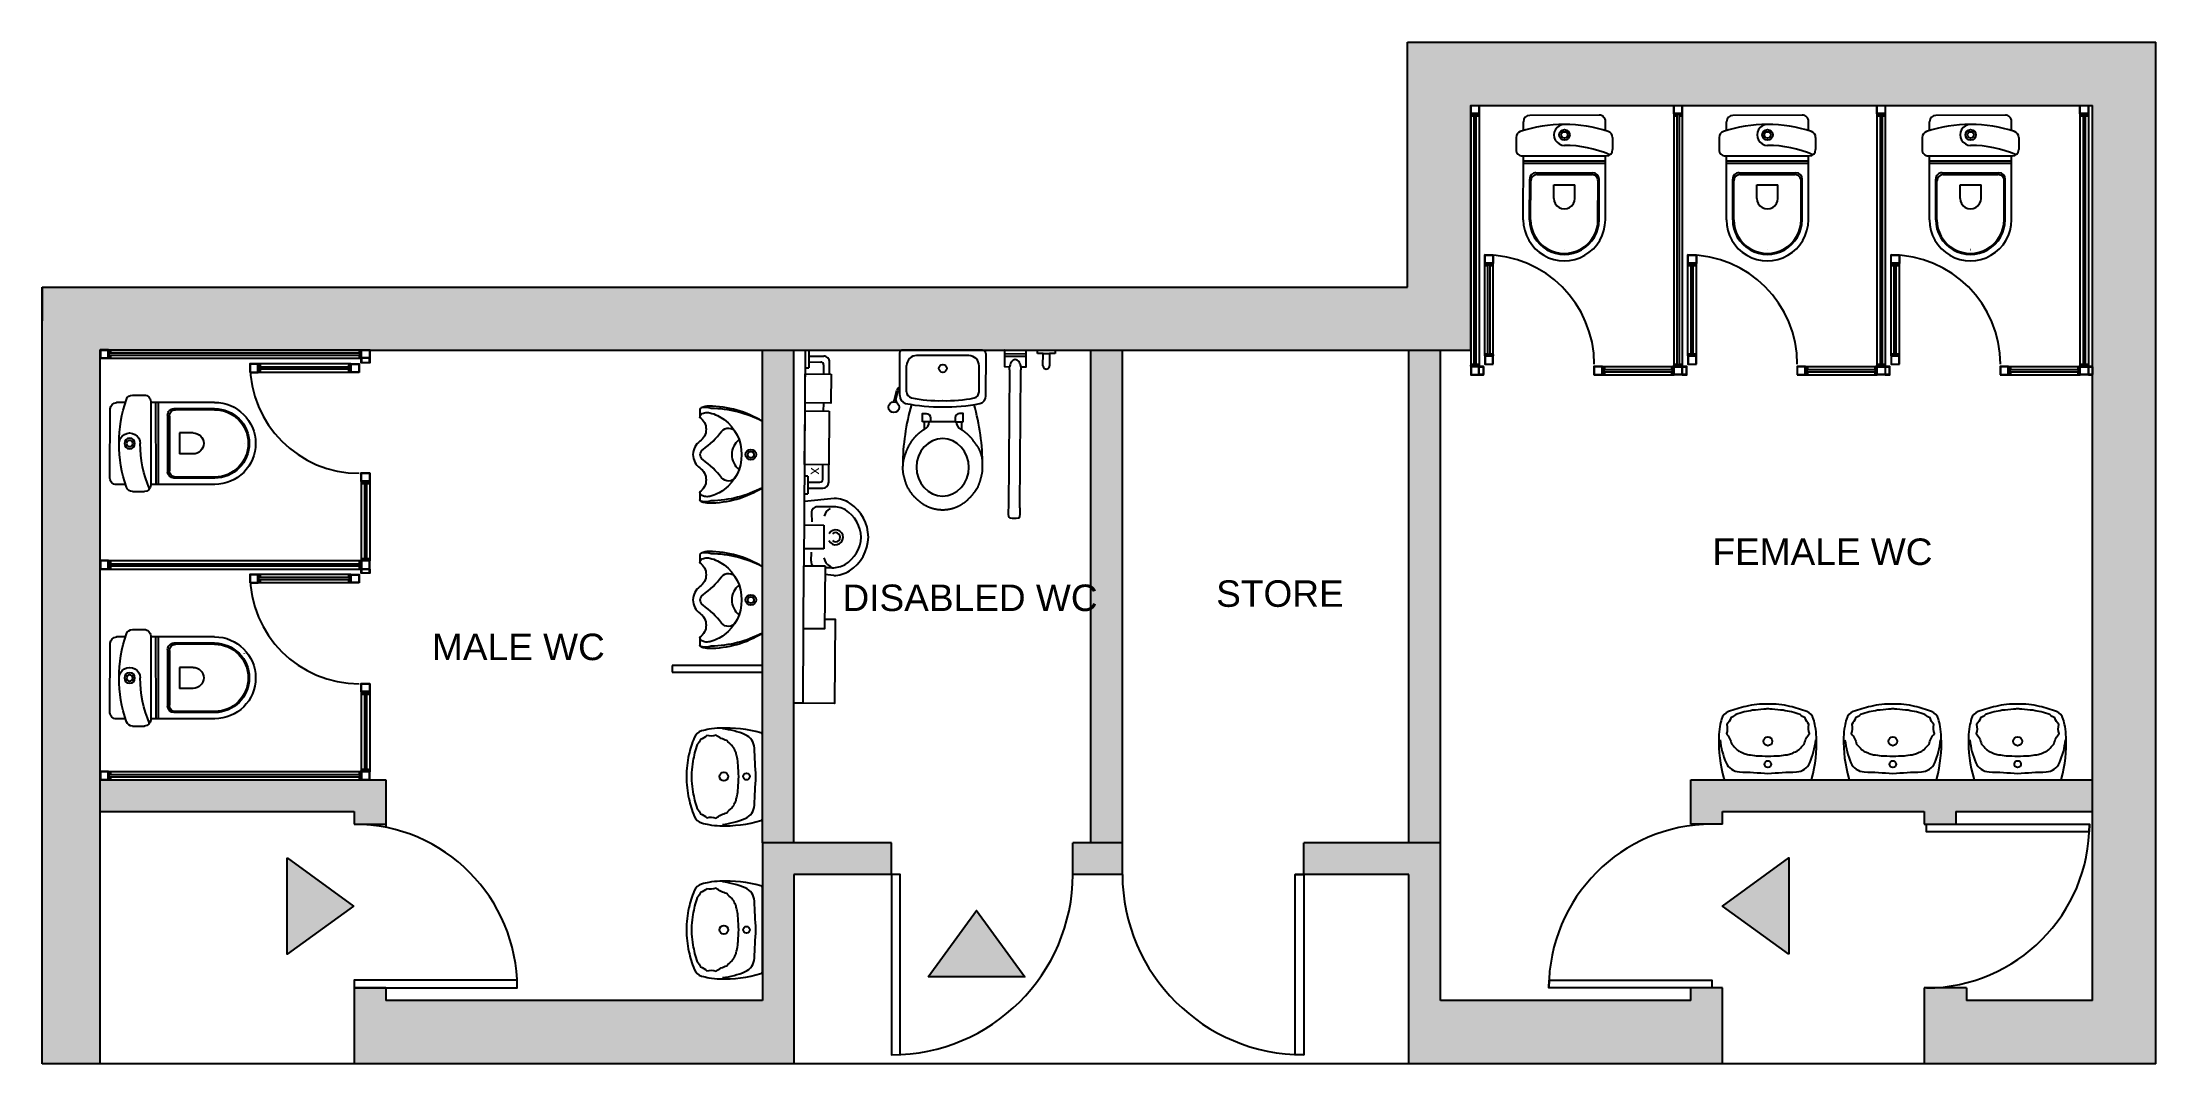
# Model space of a CAD drawing. Extents: x 128652 to 138698, y 161007 to 165865.
import ezdxf

# ---------------------------------------------------------------- set-up
doc = ezdxf.new("R2010")
doc.units = 0
doc.header["$LTSCALE"] = 25
for name, color, linetype in [('A-DOORS___FRAMES-G', 7, 'CONTINUOUS'), ('A-EXTERNAL_WALLS-G', 7, 'CONTINUOUS'), ('A-GROUND_FLOOR_WALLS', 7, 'CONTINUOUS'), ('A-SANITARY', 7, 'CONTINUOUS'), ('A-TEXT', 7, 'CONTINUOUS'), ('A-WALL_HATCH', 254, 'CONTINUOUS'), ('WWW_CADBLOCKSFREE_COM', 7, 'CONTINUOUS')]:
    doc.layers.add(name, color=color, linetype=linetype)
doc.styles.get("Standard").update_dxf_attribs({"font": 'arial.ttf'})

msp = doc.modelspace()

# ---------------------------------------------------------------- texts
at = {"layer": 'A-SANITARY', "linetype": 'CONTINUOUS', "oblique": 359.9999999984041, "text_generation_flag": 4}
msp.add_text('x', height=50.0000000000414, rotation=89.59324779380489, dxfattribs=at).set_placement((132305.2983887315, 163808.7631500283))
at = {"layer": 'A-TEXT', "linetype": 'CONTINUOUS'}
for s, p in [('FEMALE WC', (136590.8549331393, 163379.205663891)), ('DISABLED WC', (132455.7936154956, 163160.1535233948)), ('STORE', (134232.1388572013, 163180.1498776672)), ('MALE WC', (130504.8326897548, 162926.6467651349))]:
    msp.add_text(s, height=126, dxfattribs=at).set_placement(p)

# ---------------------------------------------------------------- blocks, each defined once
blk = doc.blocks.new('*U2')
at = {"layer": 'A-WALL_HATCH', "linetype": 'CONTINUOUS'}
for points in [[(135142.175699569, 164401.0242625616), (135142.175699569, 165864.9334982344), (135148.1925089818, 164401.0227793196)], [(135148.1925089818, 164401.0227793196), (135142.175699569, 165864.9334982344), (135148.1925089818, 165864.9334982344)], [(135148.1925089818, 164401.0227793196), (135148.1925089818, 165864.9334982344), (135298.1925089818, 164400.9858018621)], [(135298.1925089818, 164400.9858018621), (135148.1925089818, 165864.9334982344), (135298.1925089818, 165864.9334982344)], [(135298.1925089818, 164400.9858018621), (135298.1925089818, 165864.9334982344), (135442.175699569, 164400.9503076469)], [(135442.175699569, 164400.9503076469), (135298.1925089818, 165864.9334982344), (135442.175699569, 165864.9334982344)], [(135442.175699569, 165564.9334982344), (135442.175699569, 165864.9334982344), (135482.1756995699, 165564.9334982344)], [(135482.1756995699, 165564.9334982344), (135442.175699569, 165864.9334982344), (135482.1756995699, 165864.9334982344)], [(135482.1756995699, 165564.9334982344), (135482.1756995699, 165864.9334982344), (136488.1925089818, 165564.9334982344)], [(136488.1925089818, 165564.9334982344), (135482.1756995699, 165864.9334982344), (136488.1925089818, 165864.9334982344)], [(136488.1925089818, 165564.9334982344), (136488.1925089818, 165864.9334982344), (136638.1925089818, 165564.9334982344)], [(136638.1925089818, 165564.9334982344), (136488.1925089818, 165864.9334982344), (136638.1925089818, 165864.9334982344)], [(136638.1925089818, 165564.9334982344), (136638.1925089818, 165864.9334982344), (137598.1925089818, 165564.9334982344)], [(137598.1925089818, 165564.9334982344), (136638.1925089818, 165864.9334982344), (137598.1925089818, 165864.9334982344)], [(137598.1925089818, 165564.9334982344), (137598.1925089818, 165864.9334982344), (137670.4351761879, 165564.9334982344)], [(137670.4351761879, 165564.9334982344), (137598.1925089818, 165864.9334982344), (137670.4351761879, 165864.9334982344)], [(137670.4351761879, 165564.9334982344), (137670.4351761879, 165864.9334982344), (137748.1925089818, 165564.9334982344)], [(137748.1925089818, 165564.9334982344), (137670.4351761879, 165864.9334982344), (137748.1925089818, 165864.9334982344)], [(137748.1925089818, 165564.9334982344), (137748.1925089818, 165864.9334982344), (137798.1925089818, 165564.9334982344)], [(137798.1925089818, 165564.9334982344), (137748.1925089818, 165864.9334982344), (137798.1925089818, 165864.9334982344)], [(137798.1925089818, 165564.9334982344), (137798.1925089818, 165864.9334982344), (138398.1925089818, 165564.9334982344)], [(138398.1925089818, 165564.9334982344), (137798.1925089818, 165864.9334982344), (138398.1925089818, 165864.9334982344)], [(138398.1925089818, 161007.3393937692), (138398.1925089818, 165864.9334982344), (138698.1925089818, 161007.3393937692)], [(138698.1925089818, 161007.3393937692), (138398.1925089818, 165864.9334982344), (138698.1925089818, 165864.9334982344)], [(128652.1925089815, 161007.3393937692), (128652.1925089815, 164700.9503076469), (128927.1925089818, 161007.3393937692)], [(128927.1925089818, 161007.3393937692), (128652.1925089815, 164700.9503076469), (128927.1925089818, 164700.9503076469)], [(128927.1925089818, 164402.2503076468), (128927.1925089818, 164700.9503076469), (128967.1925089827, 164402.2503076468)], [(128967.1925089827, 164402.2503076468), (128927.1925089818, 164700.9503076469), (128967.1925089827, 164700.9503076469)], [(128967.1925089827, 164402.2503076468), (128967.1925089827, 164700.9503076469), (130135.1925089818, 164402.2503076468)], [(130135.1925089818, 164402.2503076468), (128967.1925089827, 164700.9503076469), (130135.1925089818, 164700.9503076469)], [(130135.1925089818, 164402.2503076468), (130135.1925089818, 164700.9503076469), (130168.6925089782, 164402.2503076468)], [(130168.6925089782, 164402.2503076468), (130135.1925089818, 164700.9503076469), (130168.6925089782, 164700.9503076469)], [(130168.6925089782, 164402.2503076468), (130168.6925089782, 164700.9503076469), (130285.1925089818, 164402.2215884882)], [(130285.1925089818, 164402.2215884882), (130168.6925089782, 164700.9503076469), (130285.1925089818, 164700.9503076469)], [(130285.1925089818, 164402.2215884882), (130285.1925089818, 164700.9503076469), (132075.1925089818, 164401.7803241633)], [(132075.1925089818, 164401.7803241633), (130285.1925089818, 164700.9503076469), (132075.1925089818, 164700.9503076469)], [(132075.1925089818, 164401.7803241633), (132075.1925089818, 164700.9503076469), (132225.1925089818, 164401.7433467059)], [(132225.1925089818, 164401.7433467059), (132075.1925089818, 164700.9503076469), (132225.1925089818, 164700.9503076469)], [(132225.1925089818, 164401.7433467059), (132225.1925089818, 164700.9503076469), (132689.1925089818, 164401.6289631044)], [(132689.1925089818, 164401.6289631044), (132225.1925089818, 164700.9503076469), (132689.1925089818, 164700.9503076469)], [(132689.1925089818, 164401.6289631044), (132689.1925089818, 164700.9503076469), (133551.1925089818, 164401.4164659826)], [(133551.1925089818, 164401.4164659826), (132689.1925089818, 164700.9503076469), (133551.1925089818, 164700.9503076469)], [(133551.1925089818, 164401.4164659826), (133551.1925089818, 164700.9503076469), (133636.2692354086, 164401.3954931757)], [(133636.2692354086, 164401.3954931757), (133551.1925089818, 164700.9503076469), (133636.2692354086, 164700.9503076469)], [(133636.2692354086, 164401.3954931757), (133636.2692354086, 164700.9503076469), (133786.2692354086, 164401.3585157183)], [(133786.2692354086, 164401.3585157183), (133636.2692354086, 164700.9503076469), (133786.2692354086, 164700.9503076469)], [(133786.2692354086, 164401.3585157183), (133786.2692354086, 164700.9503076469), (134648.2692354086, 164401.1460185965)], [(134648.2692354086, 164401.1460185965), (133786.2692354086, 164700.9503076469), (134648.2692354086, 164700.9503076469)], [(134648.2692354086, 164401.1460185965), (134648.2692354086, 164700.9503076469), (135142.175699569, 164401.0242625616)], [(135142.175699569, 164401.0242625616), (134648.2692354086, 164700.9503076469), (135142.175699569, 164700.9503076469)], [(133636.2692354086, 162057.3393937692), (133636.2692354086, 164400.9503076469), (133786.2692354086, 162057.3393937692)], [(133786.2692354086, 162057.3393937692), (133636.2692354086, 164400.9503076469), (133786.2692354086, 164400.9503076469)], [(128927.1925089818, 162207.3393937691), (128927.1925089818, 162357.3393937691), (128967.1925089827, 162207.3393937691)], [(128967.1925089827, 162207.3393937691), (128927.1925089818, 162357.3393937691), (128967.1925089827, 162357.3393937691)], [(128967.1925089827, 162207.3393937691), (128967.1925089827, 162357.3393937691), (130135.1925089818, 162207.3393937691)], [(130135.1925089818, 162207.3393937691), (128967.1925089827, 162357.3393937691), (130135.1925089818, 162357.3393937691)], [(130135.1925089818, 162146.9006503568), (130135.1925089818, 162357.3393937691), (130168.6925089782, 162146.9006503568)], [(130168.6925089782, 162146.9006503568), (130135.1925089818, 162357.3393937691), (130168.6925089782, 162357.3393937691)], [(130168.6925089782, 162146.9006503568), (130168.6925089782, 162357.3393937691), (130285.1925089818, 162146.9006503568)], [(130285.1925089818, 162146.9006503568), (130168.6925089782, 162357.3393937691), (130285.1925089818, 162357.3393937691)], [(136488.1925089818, 162146.9006503568), (136488.1925089818, 162357.3393937692), (136638.1925089818, 162146.9006503568)], [(136638.1925089818, 162146.9006503568), (136488.1925089818, 162357.3393937692), (136638.1925089818, 162357.3393937692)], [(136638.1925089818, 162207.3393937692), (136638.1925089818, 162357.3393937692), (137598.1925089818, 162207.3393937692)], [(137598.1925089818, 162207.3393937692), (136638.1925089818, 162357.3393937692), (137598.1925089818, 162357.3393937692)], [(137598.1925089818, 162146.9006503568), (137598.1925089818, 162357.3393937692), (137670.4351761879, 162146.9006503568)], [(137670.4351761879, 162146.9006503568), (137598.1925089818, 162357.3393937692), (137670.4351761879, 162357.3393937692)], [(137670.4351761879, 162146.9006503568), (137670.4351761879, 162357.3393937692), (137748.1925089818, 162146.9006503568)], [(137748.1925089818, 162146.9006503568), (137670.4351761879, 162357.3393937692), (137748.1925089818, 162357.3393937692)], [(137748.1925089818, 162207.3393937692), (137748.1925089818, 162357.3393937692), (137798.1925089818, 162207.3393937692)], [(137798.1925089818, 162207.3393937692), (137748.1925089818, 162357.3393937692), (137798.1925089818, 162357.3393937692)], [(137798.1925089818, 162207.3393937692), (137798.1925089818, 162357.3393937692), (138398.1925089818, 162207.3393937692)], [(138398.1925089818, 162207.3393937692), (137798.1925089818, 162357.3393937692), (138398.1925089818, 162357.3393937692)], [(132075.1925089818, 161007.3393937692), (132075.1925089818, 162057.3393937692), (132225.1925089818, 161007.3393937692)], [(132225.1925089818, 161007.3393937692), (132075.1925089818, 162057.3393937692), (132225.1925089818, 162057.3393937692)], [(132225.1925089818, 161907.3393937692), (132225.1925089818, 162057.3393937692), (132689.1925089818, 161907.3393937692)], [(132689.1925089818, 161907.3393937692), (132225.1925089818, 162057.3393937692), (132689.1925089818, 162057.3393937692)], [(133551.1925089818, 161907.3393937692), (133551.1925089818, 162057.3393937692), (133636.2692354086, 161907.3393937692)], [(133636.2692354086, 161907.3393937692), (133551.1925089818, 162057.3393937692), (133636.2692354086, 162057.3393937692)], [(133636.2692354086, 161907.3393937692), (133636.2692354086, 162057.3393937692), (133786.2692354086, 161907.3393937692)], [(133786.2692354086, 161907.3393937692), (133636.2692354086, 162057.3393937692), (133786.2692354086, 162057.3393937692)], [(134648.2692354086, 161907.3393937692), (134648.2692354086, 162057.3393937692), (135142.175699569, 161907.3393937692)], [(135142.175699569, 161907.3393937692), (134648.2692354086, 162057.3393937692), (135142.175699569, 162057.3393937692)], [(135142.175699569, 161907.3393937692), (135142.175699569, 162057.3393937692), (135148.1925089818, 161907.3393937692)], [(135148.1925089818, 161907.3393937692), (135142.175699569, 162057.3393937692), (135148.1925089818, 162057.3393937692)], [(135148.1925089818, 161007.3393937692), (135148.1925089818, 162057.3393937692), (135298.1925089818, 161007.3393937692)], [(135298.1925089818, 161007.3393937692), (135148.1925089818, 162057.3393937692), (135298.1925089818, 162057.3393937692)], [(130135.1925089818, 161007.3393937692), (130135.1925089818, 161367.7781371816), (130168.6925089782, 161007.3393937692)], [(130168.6925089782, 161007.3393937692), (130135.1925089818, 161367.7781371816), (130168.6925089782, 161367.7781371816)], [(130168.6925089782, 161007.3393937692), (130168.6925089782, 161367.7781371816), (130285.1925089818, 161007.3393937692)], [(130285.1925089818, 161007.3393937692), (130168.6925089782, 161367.7781371816), (130285.1925089818, 161367.7781371816)], [(136488.1925089818, 161007.3393937692), (136488.1925089818, 161367.7781371816), (136638.1925089818, 161007.3393937692)], [(136638.1925089818, 161007.3393937692), (136488.1925089818, 161367.7781371816), (136638.1925089818, 161367.7781371816)], [(137598.1925089818, 161007.3393937693), (137598.1925089818, 161367.7781371816), (137670.4351761879, 161007.3393937693)], [(137670.4351761879, 161007.3393937693), (137598.1925089818, 161367.7781371816), (137670.4351761879, 161367.7781371816)], [(137670.4351761879, 161007.3393937693), (137670.4351761879, 161367.7781371816), (137748.1925089818, 161007.3393937693)], [(137748.1925089818, 161007.3393937693), (137670.4351761879, 161367.7781371816), (137748.1925089818, 161367.7781371816)], [(137748.1925089818, 161007.3393937693), (137748.1925089818, 161367.7781371816), (137798.1925089818, 161007.3393937693)], [(137798.1925089818, 161007.3393937693), (137748.1925089818, 161367.7781371816), (137798.1925089818, 161367.7781371816)], [(130285.1925089818, 161007.3393937692), (130285.1925089818, 161307.3393937692), (132075.1925089818, 161007.3393937692)], [(132075.1925089818, 161007.3393937692), (130285.1925089818, 161307.3393937692), (132075.1925089818, 161307.3393937692)], [(135298.1925089818, 161007.3393937692), (135298.1925089818, 161307.3393937692), (135442.175699569, 161007.3393937692)], [(135442.175699569, 161007.3393937692), (135298.1925089818, 161307.3393937692), (135442.175699569, 161307.3393937692)], [(135442.175699569, 161007.3393937692), (135442.175699569, 161307.3393937692), (135482.1756995699, 161007.3393937692)], [(135482.1756995699, 161007.3393937692), (135442.175699569, 161307.3393937692), (135482.1756995699, 161307.3393937692)], [(135482.1756995699, 161007.3393937692), (135482.1756995699, 161307.3393937692), (136488.1925089818, 161007.3393937692)], [(136488.1925089818, 161007.3393937692), (135482.1756995699, 161307.3393937692), (136488.1925089818, 161307.3393937692)], [(137798.1925089818, 161007.3393937693), (137798.1925089818, 161307.3393937692), (138398.1925089818, 161007.3393937692)], [(138398.1925089818, 161007.3393937692), (137798.1925089818, 161307.3393937692), (138398.1925089818, 161307.3393937692)]]:
    blk.add_solid(points, dxfattribs=at)
blk = doc.blocks.new('*U3')
at = {"layer": 'A-WALL_HATCH', "linetype": 'CONTINUOUS'}
for points in [[(135148.1925089818, 162057.3393937692), (135148.1925089818, 164400.9503076469), (135298.1925089818, 162057.3393937692)], [(135298.1925089818, 162057.3393937692), (135148.1925089818, 164400.9503076469), (135298.1925089818, 164400.9503076469)]]:
    blk.add_solid(points, dxfattribs=at)
blk = doc.blocks.new('*U4')
at = {"layer": 'A-WALL_HATCH', "linetype": 'CONTINUOUS'}
for points in [[(132075.1925089818, 162057.3393937692), (132075.1925089818, 164400.9503076469), (132225.1925089818, 162057.3393937692)], [(132225.1925089818, 162057.3393937692), (132075.1925089818, 164400.9503076469), (132225.1925089818, 164400.9503076469)]]:
    blk.add_solid(points, dxfattribs=at)
blk = doc.blocks.new('WCOLUM')
at = {"layer": 'WWW_CADBLOCKSFREE_COM'}
for p, q in [((-19.24569784909116, 50.2735008229768), (-19.29031257375338, 19.87828827934997)), ((-16.24570108083267, 50.26909736537256), (-16.27410821736721, 30.91582421927278)), ((-15.74570161945588, 50.26836345577209), (-15.77286337451531, 31.76354639502584)), ((16.25426390863412, 50.22139324132816), (16.22710215357495, 31.71657618058227)), ((16.7542633700102, 50.22065933172769), (16.72585623347558, 30.86738618562826)), ((19.75426013826868, 50.2162558741238), (19.70972549734362, 19.87560294560296)), ((-4.760658046877286, 40.0707444203119), (-4.770205971520292, 33.56591443259923)), ((5.229783256008047, 33.55123624058557), (-4.770205971520292, 33.56591443259923)), ((5.239331180651052, 40.05606622829823), (5.229783256008047, 33.55123624058557)), ((19.71314700096227, 22.20661205740711), (-19.28681098639775, 22.26385700626011)), ((19.71480750959562, 23.33788683787873), (-19.28515047776422, 23.39513178673208)), ((13.72145600761321, 27.87179287497366), (-13.27851490671261, 27.91142399341041)), ((13.22270192771222, 28.72098286992802), (-12.77727006386124, 28.75914616916312)), ((-22.67869151114115, 11.16774628282485), (-22.67030295703833, 16.88271789416845)), ((20.22097343859055, 19.87556774380735), (-19.67009962484714, 19.8783144294525)), ((23.21236292248565, 11.14790398070383), (23.22076364291641, 16.87116429331518)), ((-19.30791715606104, 7.88460177711606), (-19.31412332854851, 3.497552698843052)), ((-16.31853001789383, 0.4931524729803272), (16.68143443294896, 0.6036093987420088)), ((19.6920408312989, 7.827356828263774), (19.68583465881142, 3.599202709396607))]:
    blk.add_line(p, q, dxfattribs=at)
for radius in [2.5, 1.5]:
    blk.add_circle((0.1950063535274493, 9.862025233781821), radius, dxfattribs=at)
for centre, radius, start, end in [((0.2542811445888082, 50.24487834854995), 19.5, 359.9159001244749, 179.9159001244749), ((0.2542811445888082, 50.24487834854995), 16.5, 359.9159001244749, 179.9159001244749), ((0.2542811445888082, 50.24487834854995), 16, 359.9159001244749, 179.9159001244749), ((0.2393365668864389, 40.06340532430436), 5, 359.9159001244749, 179.9159001244749), ((-13.27411144910864, 30.91142076166854), 3, 179.9159001244749, 269.9159001244748), ((-12.77286660625709, 31.75914293742125), 3, 179.9159001244749, 269.9159001244753), ((13.22710538531629, 31.7209796381858), 3, 269.9159001244751, 359.9159001244749), ((13.72585946521754, 30.87178964323179), 3, 269.9159001244747, 359.9159001244749), ((-19.67869474288248, 11.16334282522025), 3, 179.9159001244749, 251.2182568657316), ((-19.6703061887795, 16.87831443656385), 3, 89.99605491949045, 179.9159001244749), ((0.2830755056093315, 69.86196059895079), 55.00000000000001, 246.7686355727186, 269.9159001244749), ((0.1950063535274493, 9.862025233781821), 5, 269.9159001244749, 89.91590012447494), ((20.22076687465837, 16.87556775091906), 3, 359.9159001244749, 89.99605491949045), ((20.21236615422752, 11.15230743830772), 3, 288.7500427450091, 359.9159001244749), ((0.2830755056093315, 69.86196059895079), 65, 251.2182568657302, 288.7500427450081), ((-16.31412656028985, 3.493149241238456), 3, 179.9159001244749, 269.9159001244751), ((16.68583789055329, 3.603606167000493), 3, 269.9159001244751, 359.9159001244749)]:
    blk.add_arc(centre, radius, start, end, dxfattribs=at)
blk = doc.blocks.new('*U5')
at = {"layer": 'A-GROUND_FLOOR_WALLS', "color": 252, "linetype": 'CONTINUOUS'}
blk.add_solid([(136953.8849205698, 161527.8393937692), (136638.1925089818, 161757.3393937692), (136953.8849205698, 161986.8393937692)], dxfattribs=at)
blk = doc.blocks.new('*U6')
at = {"layer": 'A-GROUND_FLOOR_WALLS', "color": 252, "linetype": 'CONTINUOUS'}
blk.add_solid([(129816.0777199993, 161527.8125209789), (129816.0777199993, 161986.8125209789), (130131.7701315872, 161757.3125209789)], dxfattribs=at)
blk = doc.blocks.new('*U7')
at = {"layer": 'A-GROUND_FLOOR_WALLS', "color": 252, "linetype": 'CONTINUOUS'}
for points in [[(133093.3734227706, 161419.9952295953), (132863.8734227706, 161419.9952295953), (133093.3734227706, 161735.6876411832)], [(133093.3734227706, 161419.9952295953), (133093.3734227706, 161735.6876411832), (133322.8734227706, 161419.9952295953)]]:
    blk.add_solid(points, dxfattribs=at)

# ---------------------------------------------------------------- linework, layer by layer
at = {"layer": 'A-DOORS___FRAMES-G', "linetype": 'CONTINUOUS'}
for points in [[(137608.4464361999, 162146.9006503568), (138383.2979347892, 162146.9006503568), (138382.4179633799, 162109.8827720312), (137608.4464361999, 162109.8827720311)], [(132689.1925089818, 161907.3393937692), (132689.1925089818, 161050.0647283743), (132730.1480847443, 161051.0383048555), (132730.1480847444, 161907.3393937692)], [(134648.2692354086, 161907.3393937692), (134648.2692354086, 161050.0647283743), (134607.3136596461, 161051.0383048555), (134607.313659646, 161907.3393937692)], [(130135.1925089818, 161367.7781371816), (130910.044007571, 161367.7781371816), (130909.1640361618, 161404.7960155072), (130135.1925089818, 161404.7960155073)], [(136588.1925089818, 161367.7781371816), (135813.3410103925, 161367.7781371816), (135814.2209818018, 161404.7960155072), (136588.1925089818, 161404.7960155073)]]:
    msp.add_lwpolyline(points, close=True, dxfattribs=at)
for centre, radius, start, end in [((130130.8556815598, 161367.724391601), 779.1883278648144, 0.0039520548455923, 89.68109995775613), ((136592.5293364038, 161367.724391601), 779.1883278648144, 90.31890004224385, 179.9960479451544), ((137604.1096087779, 162146.9543959374), 779.1883278648144, 270.3189000422439, 359.9960479451544), ((132689.1330463303, 161912.1375419097), 862.0728155861171, 270.0039520548457, 359.6810999577515), ((134648.3286980601, 161912.1375419097), 862.0728155861171, 180.3189000422485, 269.9960479451543)]:
    msp.add_arc(centre, radius, start, end, dxfattribs=at)
at = {"layer": 'A-EXTERNAL_WALLS-G', "color": 7}
for p, q in [((135142.175699569, 165864.9334982344), (138698.1925089818, 165864.9334982344)), ((135142.175699569, 164700.9503076469), (135142.175699569, 165864.9334982344)), ((138698.1925089818, 161007.3393937692), (138698.1925089818, 165864.9334982344)), ((135442.175699569, 165564.9334982344), (138398.1925089818, 165564.9334982344)), ((135442.175699569, 164400.9503076469), (135442.175699569, 165564.9334982344)), ((128652.1925089815, 161007.3393937692), (128652.1925089815, 164700.9503076469)), ((128652.1925089815, 164700.9503076469), (135142.175699569, 164700.9503076469)), ((128927.1925089818, 164400.9503076469), (135442.175699569, 164400.9503076469)), ((128927.1925089818, 161007.3393937692), (128927.1925089818, 164400.9503076469)), ((130285.1925089818, 162357.3393937691), (130285.1925089818, 162131.4747395434)), ((130135.1925089818, 162207.3393937691), (130135.1925089818, 162146.9006503568)), ((130135.1925089818, 161404.7960155073), (130135.1925089818, 161007.3393937692)), ((130285.1925089818, 161367.7781371816), (130285.1925089818, 161307.3393937692)), ((132075.1925089818, 161307.3393937692), (130285.1925089818, 161307.3393937692)), ((136488.1925089818, 161307.3393937692), (135298.1925089818, 161307.3393937692)), ((138398.1925089818, 161307.3393937692), (137798.1925089818, 161307.3393937692)), ((128927.1925089818, 161007.3393937692), (128652.1925089815, 161007.3393937692)), ((132225.1925089818, 161007.3393937692), (130135.1925089818, 161007.3393937692)), ((136638.1925089818, 161007.3393937692), (135148.1925089818, 161007.3393937692)), ((138698.1925089818, 161007.3393937692), (137598.1925089818, 161007.3393937693))]:
    msp.add_line(p, q, dxfattribs=at)
at = {"layer": 'A-EXTERNAL_WALLS-G'}
for p, q in [((138698.1925089818, 161007.3393937692), (138698.1925089818, 165864.9334982344)), ((138398.1925089818, 161307.3393937692), (138398.1925089818, 165564.9334982344)), ((128652.1925089815, 164700.9503076469), (128652.1925089815, 164540.9503076469)), ((132075.1925089818, 162057.3393937692), (132075.1925089818, 164400.9503076469)), ((132225.1925089818, 162057.3393937692), (132225.1925089818, 164400.9503076469)), ((133636.2692354086, 162057.3393937692), (133636.2692354086, 164400.9503076469)), ((133786.2692354086, 162057.3393937692), (133786.2692354086, 164400.9503076469)), ((135148.1925089818, 162057.3393937692), (135148.1925089818, 164400.9503076469)), ((135298.1925089818, 162057.3393937692), (135298.1925089818, 164400.9503076469)), ((128927.1925089818, 162357.3393937691), (130285.1925089818, 162357.3393937691)), ((136488.1925089818, 162146.9006503568), (136488.1925089818, 162357.3393937692)), ((136488.1925089818, 162357.3393937692), (137748.1925089818, 162357.3393937692)), ((137670.4351761879, 162357.3393937692), (138398.1925089818, 162357.3393937692)), ((128927.1925089818, 162207.3393937691), (130135.1925089818, 162207.3393937691)), ((130135.1925089818, 162146.9006503568), (130285.1925089818, 162146.9006503568)), ((136638.1925089818, 162146.9006503568), (136488.1925089818, 162146.9006503568)), ((136638.1925089818, 162146.9006503568), (136638.1925089818, 162207.3393937692)), ((136638.1925089818, 162207.3393937692), (137598.1925089818, 162207.3393937692)), ((137598.1925089818, 162207.3393937692), (137598.1925089818, 162146.9006503568)), ((137598.1925089818, 162146.9006503568), (137748.1925089818, 162146.9006503568)), ((137748.1925089818, 162207.3393937692), (137748.1925089818, 162146.9006503568)), ((137748.1925089818, 162207.3393937692), (138398.1925089818, 162207.3393937692)), ((132689.1925089818, 162057.3393937692), (132075.1925089818, 162057.3393937692)), ((132075.1925089818, 162057.3393937692), (132075.1925089818, 161307.3393937692)), ((132689.1925089818, 161907.3393937692), (132689.1925089818, 162057.3393937692)), ((133786.2692354086, 162057.3393937692), (133551.1925089818, 162057.3393937692)), ((133551.1925089818, 161907.3393937704), (133551.1925089818, 162057.3393937692)), ((133786.2692354086, 161907.3393937704), (133786.2692354086, 162057.3393937692)), ((135298.1925089818, 162057.3393937692), (134648.2692354086, 162057.3393937692)), ((134648.2692354086, 161907.3393937692), (134648.2692354086, 162057.3393937692)), ((135298.1925089818, 161307.3393937692), (135298.1925089818, 162057.3393937692)), ((132730.1480847444, 161907.3393937692), (132225.1925089818, 161907.3393937692)), ((132225.1925089818, 161907.3393937692), (132225.1925089818, 161007.3393937692)), ((133786.2692354086, 161907.3393937692), (133551.1925089818, 161907.3393937692)), ((135148.1925089818, 161907.3393937692), (134607.313659646, 161907.3393937692)), ((135148.1925089818, 161007.3393937692), (135148.1925089818, 161907.3393937692)), ((130285.1925089818, 161367.7781371816), (130135.1925089818, 161367.7781371816)), ((136488.1925089818, 161307.3393937692), (136488.1925089818, 161367.7781371816)), ((136638.1925089818, 161367.7781371816), (136488.1925089818, 161367.7781371816)), ((136638.1925089818, 161007.3393937692), (136638.1925089818, 161367.7781371816)), ((137598.1925089818, 161367.7781371816), (137598.1925089818, 161007.3393937692)), ((137798.1925089818, 161367.7781371816), (137598.1925089818, 161367.7781371816)), ((137798.1925089818, 161367.7781371816), (137648.1925089818, 161367.7781371816)), ((137798.1925089818, 161367.7781371816), (137798.1925089818, 161307.3393937692)), ((130135.1925089818, 161007.3393937692), (128927.1925089818, 161007.3393937692)), ((135148.1925089818, 161007.3393937692), (132225.1925089818, 161007.3393937692)), ((137598.1925089818, 161007.3393937692), (136638.1925089818, 161007.3393937692))]:
    msp.add_line(p, q, dxfattribs=at)
at = {"layer": 'A-SANITARY', "linetype": 'CONTINUOUS'}
for p, q in [((132279.2098424272, 164400.9161309423), (132272.5337291824, 163375.4736175143)), ((132295.8057640957, 164400.9161309423), (132295.2094392444, 164316.9182476547)), ((132295.6053007671, 164372.6790127938), (132366.6035116408, 164372.174976312)), ((132727.7118529906, 164184.9038716529), (132728.1603792008, 164386.3696831983)), ((133121.8999827889, 164400.4931322813), (132741.9009245157, 164401.3391296052)), ((133055.6199713543, 164374.7586259457), (132808.065693294, 164375.3097595661)), ((133137.710836917, 164183.9910850663), (133138.1593631271, 164385.456896612)), ((133327.3154181128, 164369.9524079137), (133227.3178352439, 164370.6476922983)), ((133327.4020816367, 164382.4165781124), (133227.4044987677, 164383.1118624969)), ((133383.2216701684, 164385.090863161), (133383.33820762, 164401.50624361)), ((133409.1695208812, 164384.9066519929), (133383.2216701684, 164385.090863161)), ((133408.7568869113, 164326.7833321712), (133409.1695208812, 164384.9066519929)), ((133409.1695208812, 164384.9066519929), (133439.8250486438, 164384.6890196873)), ((133440.3975087852, 164384.6995671533), (133439.9847711377, 164326.5616433049)), ((133466.3446135152, 164384.5153612808), (133440.3975087852, 164384.6995671533)), ((133466.4610472409, 164400.9161309433), (133466.3446135152, 164384.5153612808)), ((132279.2098424273, 164317.0318333411), (132295.2094392444, 164316.9182476547)), ((132295.4065258168, 164344.6797183647), (132352.405089475, 164344.2750693583)), ((132366.2999384886, 164329.4138835873), (132366.0017760619, 164287.4149419437)), ((132366.3053492153, 164330.176034669), (132366.2999384886, 164329.4138835873)), ((132394.0010704916, 164287.2161669941), (132394.4040311196, 164343.9769069319)), ((132760.6528739009, 164203.1713203021), (132760.9287609401, 164327.0922975044)), ((133104.8514803079, 164202.405026035), (133105.1273673471, 164326.3260032372)), ((133247.3174829205, 163651.3972888148), (133251.8760090302, 164307.016201809)), ((133250.3760452871, 164307.0266310747), (133250.473385101, 164321.0262926764)), ((133251.8760090302, 164307.016201809), (133250.3760452871, 164307.0266310747)), ((133301.8748004646, 164306.6685596167), (133297.316274355, 163651.0496466226)), ((133303.3747642076, 164306.6581303509), (133301.8748004646, 164306.6685596167)), ((133303.4721040215, 164320.6577919526), (133303.3747642076, 164306.6581303509)), ((132703.683257718, 164164.8627453902), (132714.8564372958, 164211.061552441)), ((132710.2157263634, 164164.8949412586), (132721.0205705712, 164209.5707570629)), ((132365.0220995207, 164149.418419401), (132364.7487839632, 164110.9193895609)), ((132843.7465013245, 164060.3602777485), (132843.6631611071, 164022.9261119254)), ((132991.1030006408, 164060.0322158722), (132873.7662958961, 164060.2934442518)), ((133021.1227952126, 164059.9653823753), (133021.0394549952, 164022.531216552)), ((132362.4468126483, 163786.665390345), (132362.9385120934, 163855.9258152971)), ((132390.3467196031, 163772.4669681803), (132390.9378065226, 163855.727040347)), ((132291.5463008721, 163800.9312503213), (132275.3269492475, 163801.036234686)), ((132291.5463008721, 163800.9312503213), (132290.9499760212, 163716.9333670347)), ((132291.3492142996, 163773.1697796122), (132348.3477779592, 163772.765130606)), ((132417.1006903765, 163694.9495423816), (132274.9424155497, 163680.2555101776)), ((132274.9503792046, 163717.0469527206), (132290.9499760212, 163716.9333670347)), ((132291.1504393498, 163745.1704851829), (132362.1486502227, 163744.6664487006)), ((132408.6656303206, 163655.9394592068), (132337.2313065578, 163656.4361428886)), ((133244.6074292483, 163651.4161318503), (133247.3174829205, 163651.3972888148)), ((133297.316274355, 163651.0496466226), (133300.0263280272, 163651.0308035871)), ((132273.9025526026, 163569.9431271006), (132367.9001838992, 163569.2758111963)), ((132308.1351539729, 163626.3444401286), (132309.902123138, 163584.3225034291)), ((132367.9001838992, 163569.2758111963), (132367.0908858869, 163455.2786838783)), ((132367.0908858869, 163455.2786838783), (132273.0932545899, 163455.9459997824)), ((132306.5400781714, 163396.936538152), (132308.9035226338, 163440.701212117)), ((132406.6493154028, 163365.9464688179), (132372.7610766354, 163366.1820941363)), ((132414.5605332725, 163329.6176182012), (132372.539048179, 163334.2493908011)), ((132075.1925089818, 162901.0615973367), (131646.3530853064, 162901.0615973367)), ((131646.3530853064, 162901.0615973367), (131646.3530853064, 162869.861834602)), ((131646.3530853064, 162869.861834602), (132075.1925089818, 162869.861834602)), ((132268.2791490548, 162721.9273951212), (132225.1925089818, 162721.9273951212))]:
    msp.add_line(p, q, dxfattribs=at)
for points in [[(133250.4696250259, 164320.4855090334), (133226.9701930517, 164320.6489008638), (133227.5331263789, 164401.6114153277), (133327.5307092478, 164400.9161309432), (133326.9677759206, 164319.9536164793), (133303.4683439464, 164320.1170083096)], [(132843.6631611076, 164022.9261119254), (132841.8956086856, 164021.8653283983), (132840.1408156194, 164020.7851152913), (132838.3989517049, 164019.6856907882), (132836.6701867382, 164018.5672730728), (132834.9546905154, 164017.4300803289), (132833.2526328324, 164016.2743307403), (132831.5641834852, 164015.1002424908), (132829.88951227, 164013.9080337642), (132828.2287779783, 164012.6979295404), (132826.5820927039, 164011.4701620952), (132824.9495612554, 164010.2249500569), (132823.331288704, 164008.9625116221), (132821.727380121, 164007.6830649874), (132820.1379405775, 164006.3868283489), (132818.5630751447, 164005.0740199031), (132817.0028888938, 164003.7448578466), (132815.457486896, 164002.3995603757), (132813.9269742224, 164001.0383456868), (132812.4114559443, 163999.6614319764), (132810.9110371328, 163998.2690374409), (132809.4258228592, 163996.8613802767), (132807.9559181946, 163995.4386786802), (132806.5014254182, 163994.0011514262), (132805.062414028, 163992.5490154287), (132803.6389424407, 163991.0824754641), (132802.2310706611, 163989.6017348149), (132800.8388586943, 163988.1069967636), (132799.4623665452, 163986.5984645926), (132798.1016542189, 163985.0763415844), (132796.7567817202, 163983.5408310213), (132795.4278090541, 163981.9921361858), (132794.1147962257, 163980.4304603604), (132792.8178032399, 163978.8560068274), (132791.5368901017, 163977.2689788693), (132790.272116816, 163975.6695797686), (132789.0235433878, 163974.0580128077), (132787.7912296938, 163972.4344812561), (132786.5752203339, 163970.7991835895), (132785.3755455476, 163969.1523066618), (132784.1922381233, 163967.4940356285), (132783.0253308486, 163965.8245556453), (132781.8748565118, 163964.1440518678), (132780.7408479007, 163962.4527094517), (132779.6233378034, 163960.7507135525), (132778.5223590079, 163959.0382493259), (132777.4379443021, 163957.3155019275), (132776.3701264741, 163955.5826565129), (132775.3189383118, 163953.8398982377), (132774.2844126033, 163952.0874122576), (132773.2665821365, 163950.3253837282), (132772.2654796994, 163948.5539978051), (132771.2811340356, 163946.7734370647), (132770.3135613737, 163944.9838730494), (132769.3627794059, 163943.1854756251), (132768.4288059955, 163941.3784147258), (132767.5116590061, 163939.5628602854), (132766.6113563011, 163937.738982238), (132765.7279157441, 163935.9069505175), (132764.8613551985, 163934.0669350579), (132764.0116925277, 163932.2191057933), (132763.1789455953, 163930.3636326574), (132762.3631322648, 163928.5006855845), (132761.5642703995, 163926.6304345083), (132760.7823778631, 163924.7530493631), (132760.0174725189, 163922.8687000826), (132759.2680518586, 163920.9775616651), (132758.5235804137, 163919.0798347237), (132757.782896606, 163917.1756810918), (132757.0470445601, 163915.2652546327), (132756.3170684011, 163913.3487092098), (132755.5940122537, 163911.4261986866), (132754.8789202426, 163909.4978769264), (132754.1728364925, 163907.5638977925), (132753.4768051285, 163905.6244151485), (132752.7918702753, 163903.6795828578), (132752.1190760575, 163901.7295547836), (132751.4594666001, 163899.7744847895), (132750.8140860278, 163897.8145267387), (132750.1839784654, 163895.8498344948), (132749.5701880378, 163893.8805619211), (132748.9737588697, 163891.906862881), (132748.3957350858, 163889.9288912379), (132747.8371608112, 163887.9468008552), (132747.2990801704, 163885.9607455963), (132746.7825372884, 163883.9708793246), (132746.2885762898, 163881.9773559035), (132745.8182412996, 163879.9803291964), (132745.3725764425, 163877.9799530667), (132744.9526258432, 163875.9763813778), (132744.5594336267, 163873.9697679931), (132744.1940439177, 163871.9602667759), (132743.857500841, 163869.9480315898), (132743.5508485214, 163867.933216298), (132743.2751310836, 163865.915974764), (132743.0284249531, 163863.8969560244), (132742.8071658924, 163861.8789400416), (132742.6102757417, 163859.8652798175), (132742.4366775524, 163857.8593283616), (132742.2852943757, 163855.8644386833), (132742.1550492633, 163853.8839637921), (132742.0448652664, 163851.9212566973), (132741.9536654365, 163849.9796704084), (132741.8803728249, 163848.0625579349), (132741.8239104831, 163846.1732722862), (132741.7832014624, 163844.3151664716), (132741.7571688143, 163842.4915935007), (132741.7447355902, 163840.7059063828), (132741.7448248415, 163838.9614581275), (132741.7563596195, 163837.261601744), (132741.7782629757, 163835.6096902418), (132741.8094579614, 163834.0090766305), (132741.8488676281, 163832.4631139193), (132741.8954150272, 163830.9751551178), (132741.94802321, 163829.5485532353), (132742.0056152281, 163828.1866612813), (132742.0671141327, 163826.8928322653), (132742.1314429752, 163825.6704191965), (132742.1975248071, 163824.5227750846), (132742.2642826798, 163823.4532529388), (132742.3306396447, 163822.4652057687), (132742.3955187532, 163821.5619865837), (132742.4578430566, 163820.7469483931), (132742.5214291389, 163820.0005024417), (132742.6143851226, 163819.188999847), (132742.7404615572, 163818.2927098661), (132742.8985725664, 163817.3145562812), (132743.0876322737, 163816.2574628742), (132743.3065548028, 163815.1243534271), (132743.5542542773, 163813.9181517221), (132743.8296448211, 163812.6417815413), (132744.1316405577, 163811.2981666666), (132744.4591556107, 163809.8902308802), (132744.8111041039, 163808.4208979642), (132745.1864001609, 163806.8930917005), (132745.5839579054, 163805.3097358714), (132746.002691461, 163803.6737542587), (132746.4415149515, 163801.9880706447), (132746.8993425004, 163800.2556088112), (132747.3750882315, 163798.4792925407), (132747.8676662683, 163796.6620456148), (132748.3759907346, 163794.8067918158), (132748.898975754, 163792.9164549258), (132749.4355354503, 163790.9939587267), (132749.984583947, 163789.0422270007), (132750.5450353678, 163787.0641835299), (132751.1158038364, 163785.0627520962), (132751.6958034765, 163783.0408564818), (132752.2839484116, 163781.0014204688), (132752.8791527656, 163778.9473678391), (132753.480330662, 163776.881622375), (132754.0863982155, 163774.8071166873), (132754.700773551, 163772.7417309978), (132755.3298889295, 163770.6975796523), (132755.9776705835, 163768.6711062792), (132756.6480447453, 163766.6587545067), (132757.3449376473, 163764.6569679634), (132758.072275522, 163762.6621902777), (132758.8339846016, 163760.6708650778), (132759.6339911186, 163758.6794359921), (132760.4762213054, 163756.6843466491), (132761.3646013942, 163754.6820406771), (132762.3030576176, 163752.6689617046), (132763.2955162079, 163750.6415533599), (132764.3459033975, 163748.5962592714), (132765.4581454187, 163746.5295230674), (132766.636168504, 163744.4377883763), (132767.8838988857, 163742.3174988266), (132769.2052627962, 163740.1650980466), (132770.6041864679, 163737.9770296647), (132772.0845961332, 163735.7497373093), (132773.6026498251, 163733.5218604396), (132775.08948083, 163731.3549253931), (132776.5469956777, 163729.248469223), (132777.9778225487, 163727.201394144), (132779.3845896234, 163725.2126023704), (132780.7699250823, 163723.2809961171), (132782.1364571058, 163721.4054775984), (132783.4868138744, 163719.584949029), (132784.8236235686, 163717.8183126234), (132786.1495143689, 163716.1044705961), (132787.4671144556, 163714.4423251618), (132788.7790520092, 163712.830778535), (132790.0879552102, 163711.2687329302), (132791.3964522392, 163709.7550905621), (132792.7071712764, 163708.2887536452), (132794.0227405024, 163706.868624394), (132795.3457880977, 163705.4936050231), (132796.6789422427, 163704.1625977471), (132798.0248311178, 163702.8745047805), (132799.3858470819, 163701.6102733143), (132800.7626621102, 163700.3277895843), (132802.1551988767, 163699.0277157883), (132803.5633777166, 163697.7126050009), (132804.9871189654, 163696.3850102967), (132806.4263429582, 163695.0474847501), (132807.8809700304, 163693.7025814357), (132809.3509205171, 163692.352853428), (132810.8361147537, 163691.0008538014), (132812.3364730755, 163689.6491356306), (132813.8519158176, 163688.3002519899), (132815.3823633155, 163686.956755954), (132816.9277359044, 163685.6212005974), (132818.4879539195, 163684.2961389945), (132820.0629376961, 163682.9841242199), (132821.6526091988, 163681.6876357172), (132823.2568680395, 163680.4079307473), (132824.8755705997, 163679.1452605097), (132826.5085704883, 163677.899846291), (132828.1557213142, 163676.6719093772), (132829.8168766863, 163675.4616710547), (132831.4918902135, 163674.2693526097), (132833.1806155046, 163673.0951753286), (132834.8829061685, 163671.9393604977), (132836.5986158141, 163670.8021294031), (132838.3275980504, 163669.6837033312), (132840.0697064861, 163668.5843035684), (132841.8247947301, 163667.5041514008), (132843.5927163914, 163666.4434681147), (132845.3733250788, 163665.4024749965), (132847.1664744009, 163664.3813962007), (132848.9719918203, 163663.3804716829), (132850.7896564935, 163662.3999093272), (132852.6192429682, 163661.4399098057), (132854.4605257925, 163660.5006737909), (132856.3132795143, 163659.5824019548), (132858.1772786815, 163658.6852949699), (132860.052297842, 163657.8095535082), (132861.9381115437, 163656.9553782421), (132863.8344943346, 163656.1229698438), (132865.7412207625, 163655.3125289855), (132867.6580653754, 163654.5242563395), (132869.5848027212, 163653.7583525781), (132871.5212073479, 163653.0150183735), (132873.4670538033, 163652.2944543979), (132875.422116002, 163651.5968624265), (132877.386133337, 163650.9224545407), (132879.358804327, 163650.2713868513), (132881.3398267424, 163649.6437976174), (132883.3288983536, 163649.0398250983), (132885.3257169308, 163648.4596075532), (132887.3299802444, 163647.9032832412), (132889.3413860648, 163647.3709904217), (132891.3596321623, 163646.8628673537), (132893.3844163072, 163646.3790522965), (132895.4154362699, 163645.9196835094), (132897.4523898208, 163645.4848992515), (132899.4949747302, 163645.074837782), (132901.5428887683, 163644.6896373602), (132903.5958297056, 163644.3294362453), (132905.653495212, 163643.9943726619), (132907.7155443555, 163643.6845573524), (132909.7816140822, 163643.4000429008), (132911.8513593696, 163643.1408768945), (132913.9244351954, 163642.9071069208), (132916.000496537, 163642.6987805672), (132918.0791983722, 163642.5159454209), (132920.1601956784, 163642.3586490693), (132922.2431434334, 163642.2269390997), (132924.3276966145, 163642.1208630995), (132926.4135101996, 163642.0404686561), (132928.5002391661, 163641.9858033567), (132930.5875384916, 163641.9569147888), (132932.6750594776, 163641.9538410156), (132934.7624384733, 163641.9765515866), (132936.8493253358, 163642.0250098716), (132938.9353720745, 163642.099182465), (132941.0202306991, 163642.199035961), (132943.103553219, 163642.3245369541), (132945.1849916438, 163642.4756520383), (132947.2641979831, 163642.6523478081), (132949.3408242465, 163642.8545908577), (132951.414518477, 163643.0823510042), (132953.4849190996, 163643.3355853628), (132955.5516997804, 163643.614190622), (132957.6145391907, 163643.9180571479), (132959.673116002, 163644.2470753067), (132961.7271088857, 163644.6011354645), (132963.7761965133, 163644.9801279872), (132965.8200575561, 163645.383943241), (132967.8583706857, 163645.8124715921), (132969.8908145734, 163646.2656034064), (132971.9170678908, 163646.7432290502), (132973.9368093093, 163647.2452388895), (132975.9497175002, 163647.7715232903), (132977.9554700068, 163648.3219627256), (132979.9537697525, 163648.8963863482), (132981.9443518665, 163649.4946166889), (132983.9269525852, 163650.1164771419), (132985.9013081447, 163650.7617911014), (132987.8671547815, 163651.4303819613), (132989.8242287318, 163652.1220731159), (132991.7722662318, 163652.8366879593), (132993.711003518, 163653.5740498857), (132995.6401768267, 163654.3339822892), (132997.5595223941, 163655.1163085638), (132999.4687764564, 163655.9208521038), (133001.3676752502, 163656.7474363033), (133003.2559624398, 163657.5958699273), (133005.1334264863, 163658.4659328981), (133006.999872493, 163659.3574126577), (133008.855105589, 163660.2700968035), (133010.6989309033, 163661.2037729332), (133012.531153565, 163662.1582286441), (133014.3515787032, 163663.1332515339), (133016.1600114469, 163664.1286292), (133017.9562569252, 163665.1441492399), (133019.7401202671, 163666.1795992513), (133021.5114066016, 163667.2347668314), (133023.2699210579, 163668.3094395781), (133025.0154688038, 163669.403405023), (133026.7478739977, 163670.5164378398), (133028.4670012484, 163671.6483099914), (133030.1727192344, 163672.798800467), (133031.8648966344, 163673.9676882566), (133033.5434021266, 163675.1547523496), (133035.2081043897, 163676.3597717357), (133036.8588721021, 163677.5825254045), (133038.4955739423, 163678.8227923456), (133040.1180785889, 163680.0803515488), (133041.7262547203, 163681.3549820035), (133043.319971015, 163682.6464626994), (133044.8990961514, 163683.9545726262), (133046.4634995051, 163685.2790904264), (133048.0130759476, 163686.6197909852), (133049.5477438624, 163687.9764586311), (133051.06742111, 163689.3488808398), (133052.5720255508, 163690.7368450867), (133054.0614750452, 163692.1401388474), (133055.5356874536, 163693.5585495975), (133056.9945806365, 163694.9918648124), (133058.4380724542, 163696.4398719678), (133059.8660807671, 163697.9023585393), (133061.2785234357, 163699.3791120022), (133062.6753183204, 163700.8699198322), (133064.0563832816, 163702.3745695049), (133065.4216884898, 163703.8928483722), (133066.7725756444, 163705.4245463099), (133068.1118584221, 163706.9694592315), (133069.4424229286, 163708.527383634), (133070.7671552695, 163710.0981160143), (133072.0889415504, 163711.6814528692), (133073.4106678768, 163713.2771906957), (133074.7352203545, 163714.8851259908), (133076.0654850889, 163716.5050552512), (133077.4043481856, 163718.1367749741), (133078.7546957502, 163719.7800816561), (133080.1194138885, 163721.4347717944), (133081.5013887059, 163723.1006418857), (133082.9323881144, 163724.8250427082), (133084.4935282244, 163726.7487172849), (133086.1586319775, 163728.849477131), (133087.8932813629, 163731.0920670929), (133089.66305837, 163733.4412320166), (133091.4335449879, 163735.8617167483), (133093.1703232058, 163738.3182661342), (133094.8389750131, 163740.7756250205), (133096.405082399, 163743.1985382533), (133097.8342273526, 163745.5517506787), (133099.0919918633, 163747.8000071432), (133100.1439579203, 163749.9080524926), (133100.9557075128, 163751.8406315733), (133101.602648395, 163753.6482353215), (133102.2563911612, 163755.4619645304), (133102.9182174566, 163757.2839896492), (133103.5863798813, 163759.1141496614), (133104.2591310353, 163760.9522835501), (133104.9347235184, 163762.7982302987), (133105.6114099306, 163764.6518288905), (133106.287442872, 163766.512918309), (133106.9610749425, 163768.3813375373), (133107.630558742, 163770.2569255587), (133108.2941468707, 163772.1395213567), (133108.9500919283, 163774.0289639145), (133109.5966465149, 163775.9250922155), (133110.2320632305, 163777.8277452429), (133110.854594675, 163779.7367619801), (133111.4624934484, 163781.6519814104), (133112.0540121507, 163783.5732425171), (133112.6274033819, 163785.5003842836), (133113.1809197418, 163787.4332456931), (133113.7128138306, 163789.371665729), (133114.2213382482, 163791.3154833746), (133114.7052291912, 163793.2645254044), (133115.1772623979, 163795.2164862772), (133115.6427150568, 163797.1645108481), (133116.1001569841, 163799.1011594655), (133116.548157996, 163801.0189924773), (133116.9852879084, 163802.9105702318), (133117.4101165374, 163804.768453077), (133117.8212136991, 163806.5852013612), (133118.2171492098, 163808.3533754325), (133118.5964928853, 163810.0655356389), (133118.9578145418, 163811.7142423288), (133119.2996839953, 163813.2920558502), (133119.6206710621, 163814.7915365512), (133119.9193455581, 163816.2052447801), (133120.1942772994, 163817.5257408849), (133120.4440361022, 163818.7455852138), (133120.6671917825, 163819.8573381149), (133120.8623141564, 163820.8535599364), (133121.0279730401, 163821.7268110265), (133121.1627382495, 163822.4696517332), (133121.2651796007, 163823.0746424048), (133121.33386691, 163823.5343433894), (133121.3729194516, 163823.8920659994), (133121.4072235988, 163824.3755482128), (133121.4400009731, 163825.0068931043), (133121.4712886034, 163825.7786611419), (133121.501123519, 163826.6834127939), (133121.5295427492, 163827.7137085282), (133121.5565833231, 163828.8621088129), (133121.58228227, 163830.1211741161), (133121.6066766191, 163831.483464906), (133121.6298033995, 163832.9415416505), (133121.6516996405, 163834.4879648178), (133121.6724023713, 163836.1152948759), (133121.6919486212, 163837.8160922929), (133121.7103754193, 163839.582917537), (133121.7277197948, 163841.4083310761), (133121.7440187769, 163843.2848933784), (133121.7593093949, 163845.205164912), (133121.773628678, 163847.1617061449), (133121.7870136554, 163849.1470775453), (133121.7995013562, 163851.1538395811), (133121.8111288098, 163853.1745527205), (133121.8219330452, 163855.2017774316), (133121.8292256644, 163857.2290407213), (133121.8282979829, 163859.2546918204), (133121.8173946274, 163861.2785807119), (133121.7947773465, 163863.3005578557), (133121.7587078888, 163865.3204737121), (133121.707448003, 163867.3381787412), (133121.6392594377, 163869.3535234031), (133121.5524039414, 163871.3663581581), (133121.4451432628, 163873.3765334663), (133121.3157391505, 163875.3838997878), (133121.1624533531, 163877.3883075829), (133120.9835476193, 163879.3896073117), (133120.7772836975, 163881.3876494343), (133120.5419233365, 163883.3822844108), (133120.2757282849, 163885.3733627015), (133119.9769602913, 163887.3607347666), (133119.6438811042, 163889.3442510662), (133119.2747524724, 163891.3237620604), (133118.8678361444, 163893.2991182093), (133118.4213938688, 163895.2701699733), (133117.9336873943, 163897.2367678124), (133117.4029784694, 163899.1987621867), (133116.8275288428, 163901.1560035566), (133116.2077816878, 163903.1083383212), (133115.5741654396, 163905.0555535624), (133114.9349534277, 163906.9974698401), (133114.2875407735, 163908.9339269939), (133113.6293225984, 163910.864764863), (133112.9576940236, 163912.7898232871), (133112.2700501703, 163914.7089421055), (133111.56378616, 163916.6219611576), (133110.8362971138, 163918.5287202829), (133110.0849781531, 163920.4290593207), (133109.3072243991, 163922.3228181106), (133108.5004309732, 163924.2098364919), (133107.6619929967, 163926.0899543041), (133106.7893055907, 163927.9630113866), (133105.8797638767, 163929.8288475788), (133104.9307629759, 163931.6873027202), (133103.9396980096, 163933.5382166502), (133102.9039640991, 163935.3814292082), (133101.8209563657, 163937.2167802337), (133100.6880699307, 163939.044109566), (133099.5026999154, 163940.8632570447), (133098.2622414411, 163942.6740625091), (133096.9640896289, 163944.4763657986), (133095.6056396004, 163946.2700067528), (133094.2077502115, 163948.0547696476), (133092.8364603486, 163949.8303218144), (133091.4933850805, 163951.5964726673), (133090.1756920718, 163953.3530418343), (133088.880548987, 163955.0998489437), (133087.6051234909, 163956.8367136234), (133086.3465832481, 163958.5634555015), (133085.1020959232, 163960.279894206), (133083.8688291808, 163961.985849365), (133082.6439506856, 163963.6811406065), (133081.4246281021, 163965.3655875585), (133080.2080290951, 163967.0390098492), (133078.991321329, 163968.7012271066), (133077.7716724686, 163970.3520589587), (133076.5462501785, 163971.9913250336), (133075.3122221233, 163973.6188449592), (133074.0667559676, 163975.2344383638), (133072.8070317104, 163976.8379247089), (133071.5312296647, 163978.4291130404), (133070.2392506495, 163980.0077960974), (133068.9311651796, 163981.5737652054), (133067.6070437701, 163983.1268116901), (133066.2669569359, 163984.666726877), (133064.910975192, 163986.1933020918), (133063.5391690534, 163987.7063286601), (133062.1516090351, 163989.2055979074), (133060.748365652, 163990.6909011595), (133059.329509419, 163992.1620297418), (133057.8951108513, 163993.61877498), (133056.4452404637, 163995.0609281998), (133054.9799687713, 163996.4882807267), (133053.4993662889, 163997.9006238862), (133052.0035035317, 163999.2977490042), (133050.4924510145, 164000.679447406), (133048.9662792523, 164002.0455104174), (133047.4250671803, 164003.3957184721), (133045.8689319882, 164004.7298399456), (133044.2980015156, 164006.0476533743), (133042.7124035976, 164007.34893738), (133041.1122660694, 164008.6334705845), (133039.497716766, 164009.9010316098), (133037.8688835226, 164011.1513990778), (133036.2258941744, 164012.3843516104), (133034.5688765563, 164013.5996678294), (133032.8979585037, 164014.7971263568), (133031.2132678515, 164015.9765058145), (133029.5149324349, 164017.1375848242), (133027.803080089, 164018.280142008), (133026.077838649, 164019.4039559877), (133024.3454984458, 164020.5052600002), (133022.7138723506, 164021.5219550974), (133021.3739806763, 164022.3441729692), (133020.5192977047, 164022.8606389476), (133020.3432977171, 164022.9600783646), (133021.0394549952, 164022.531216552)], [(132371.0577676694, 163121.2078203323), (132421.1150113594, 163120.8524497297), (132418.2753692099, 162720.8625293154), (132268.2791490548, 162721.9273951212), (132270.7891088245, 163075.4784963124)]]:
    msp.add_lwpolyline(points, dxfattribs=at)
for points in [[(132402.0008688988, 164287.1593741503), (132401.021192359, 164149.1628516083), (132278.0242918305, 164150.0360415678), (132279.0039683716, 164288.0325641119)], [(132392.7480783925, 164110.7206146104), (132390.9378065222, 163855.7270403465), (132275.9407044036, 163856.5434374655), (132277.7509762729, 164111.5370117293)], [(132931.6485869817, 163707.0854145001), (132955.9721331033, 163709.6557691815), (132979.3726248831, 163717.3763336355), (133000.950794545, 163729.9504109001), (133019.8774051302, 163746.8947862374), (133035.425117608, 163767.5582968059), (133046.9964421071, 163791.1468554826), (133054.1466991164, 163816.7539671862), (133056.6011082688, 163843.3955649745), (133054.2653479971, 163870.0478271853), (133047.2291802586, 163895.6865223287), (133035.7630010336, 163919.3263697286), (133020.3074491594, 163940.0589033067), (133001.456472827, 163957.0873834247), (132979.934504485, 163969.7574151413), (132956.5686213071, 163977.582096243), (132932.2567610802, 163980.2607286233), (132907.9332149586, 163977.6903739419), (132884.5327231788, 163969.9698094879), (132862.9545535169, 163957.3957322233), (132844.0279429317, 163940.451356886), (132828.4802304539, 163919.7878463175), (132816.9089059548, 163896.1992876408), (132809.7586489456, 163870.5921759372), (132807.3042397932, 163843.9505781489), (132809.6400000648, 163817.2983159381), (132816.6761678033, 163791.6596207947), (132828.1423470283, 163768.0197733948), (132843.5978989025, 163747.2872398167), (132862.448875235, 163730.2587596987), (132883.970843577, 163717.5887279821), (132907.3367267548, 163709.7640468804)], [(132372.8208323885, 163374.7763201224), (132370.7349793299, 163074.7835715159), (132270.7373964606, 163075.4788558682), (132272.8232495194, 163375.471604476)]]:
    msp.add_lwpolyline(points, close=True, dxfattribs=at)
for points in [[(131745.1925089818, 163904.0974434726, 0.2443358944058792), (131778.0696415224, 163840.8354187904, -0.519697760328023), (131778.0696415224, 163727.0640212299), (131778.0696415224, 163690.4558111304, 0.3066273132413509), (131784.35399918, 163681.1717386419, 0.0954367790253697), (131821.0791553289, 163674.0974434726, 0.1398623713898907), (132075.1925089818, 163746.5974434726), (132075.1925089818, 163904.0974434726), (132075.1925089818, 164061.5974434727, 0.1398623713898907), (131821.0791553289, 164134.0974434728, 0.0954367790253697), (131784.35399918, 164127.0231483035, 0.3066273132413509), (131778.0696415224, 164117.7390758148), (131778.0696415224, 164081.1308657154, -0.519697760328023), (131778.0696415224, 163967.359468155, 0.2443358944058792)], [(131745.1925089818, 163904.0974434726, 0.2443358944058792), (131778.0696415224, 163840.8354187904, -0.519697760328023), (131778.0696415224, 163727.0640212299), (131778.0696415224, 163690.4558111304, 0.3066273132413509), (131784.35399918, 163681.1717386419, 0.0954367790253697), (131821.0791553289, 163674.0974434726, 0.1398623713898907), (132075.1925089818, 163746.5974434726), (132075.1925089818, 163904.0974434726), (132075.1925089818, 164061.5974434727, 0.1398623713898907), (131821.0791553289, 164134.0974434728, 0.0954367790253697), (131784.35399918, 164127.0231483035, 0.3066273132413509), (131778.0696415224, 164117.7390758148), (131778.0696415224, 164081.1308657154, -0.519697760328023), (131778.0696415224, 163967.359468155, 0.2443358944058792)], [(131745.1925089818, 163904.0974434726, 0.2443358944058792), (131778.0696415224, 163840.8354187904, -0.519697760328023), (131778.0696415224, 163727.0640212299), (131778.0696415224, 163690.4558111304, 0.3066273132413509), (131784.35399918, 163681.1717386419, 0.0954367790253697), (131821.0791553289, 163674.0974434726, 0.1398623713898907), (132075.1925089818, 163746.5974434726), (132075.1925089818, 163904.0974434726), (132075.1925089818, 164061.5974434727, 0.1398623713898907), (131821.0791553289, 164134.0974434728, 0.0954367790253697), (131784.35399918, 164127.0231483035, 0.3066273132413509), (131778.0696415224, 164117.7390758148), (131778.0696415224, 164081.1308657154, -0.519697760328023), (131778.0696415224, 163967.359468155, 0.2443358944058792)], [(131745.1925089818, 163904.0974434726, 0.2443358944058792), (131778.0696415224, 163840.8354187904, -0.519697760328023), (131778.0696415224, 163727.0640212299), (131778.0696415224, 163690.4558111304, 0.3066273132413509), (131784.35399918, 163681.1717386419, 0.0954367790253697), (131821.0791553289, 163674.0974434726, 0.1398623713898907), (132075.1925089818, 163746.5974434726), (132075.1925089818, 163904.0974434726), (132075.1925089818, 164061.5974434727, 0.1398623713898907), (131821.0791553289, 164134.0974434728, 0.0954367790253697), (131784.35399918, 164127.0231483035, 0.3066273132413509), (131778.0696415224, 164117.7390758148), (131778.0696415224, 164081.1308657154, -0.519697760328023), (131778.0696415224, 163967.359468155, 0.2443358944058792)], [(132836.0670114786, 164060.3773747066), (132836.1556796414, 164100.204709177), (132852.9109204238, 164100.1674067454, -0.414213562373095), (132873.8083360359, 164079.1767350874), (132873.7662958961, 164060.2934442518)], [(133028.8022850585, 164059.9482854175), (133028.8909532213, 164099.7756198881), (133012.1357124389, 164099.8129223197, 0.414213562373095), (132991.1450407806, 164078.9155067077), (132991.1030006408, 164060.0322158722)], [(131745.1925089818, 163212.9521431939, 0.2443358944058792), (131778.0696415224, 163149.6901185118, -0.519697760328023), (131778.0696415224, 163035.9187209513), (131778.0696415224, 162999.3105108518, 0.3066273132413509), (131784.35399918, 162990.0264383632, 0.0954367790253697), (131821.0791553289, 162982.9521431939, 0.1398623713898907), (132075.1925089818, 163055.4521431939), (132075.1925089818, 163212.9521431939), (132075.1925089818, 163370.452143194, 0.1398623713898907), (131821.0791553289, 163442.9521431941, 0.0954367790253697), (131784.35399918, 163435.8778480248, 0.3066273132413509), (131778.0696415224, 163426.5937755361), (131778.0696415224, 163389.9855654367, -0.519697760328023), (131778.0696415224, 163276.2141678764, 0.2443358944058792)], [(131745.1925089818, 163212.9521431939, 0.2443358944058792), (131778.0696415224, 163149.6901185118, -0.519697760328023), (131778.0696415224, 163035.9187209513), (131778.0696415224, 162999.3105108518, 0.3066273132413509), (131784.35399918, 162990.0264383632, 0.0954367790253697), (131821.0791553289, 162982.9521431939, 0.1398623713898907), (132075.1925089818, 163055.4521431939), (132075.1925089818, 163212.9521431939), (132075.1925089818, 163370.452143194, 0.1398623713898907), (131821.0791553289, 163442.9521431941, 0.0954367790253697), (131784.35399918, 163435.8778480248, 0.3066273132413509), (131778.0696415224, 163426.5937755361), (131778.0696415224, 163389.9855654367, -0.519697760328023), (131778.0696415224, 163276.2141678764, 0.2443358944058792)], [(131745.1925089818, 163212.9521431939, 0.2443358944058792), (131778.0696415224, 163149.6901185118, -0.519697760328023), (131778.0696415224, 163035.9187209513), (131778.0696415224, 162999.3105108518, 0.3066273132413509), (131784.35399918, 162990.0264383632, 0.0954367790253697), (131821.0791553289, 162982.9521431939, 0.1398623713898907), (132075.1925089818, 163055.4521431939), (132075.1925089818, 163212.9521431939), (132075.1925089818, 163370.452143194, 0.1398623713898907), (131821.0791553289, 163442.9521431941, 0.0954367790253697), (131784.35399918, 163435.8778480248, 0.3066273132413509), (131778.0696415224, 163426.5937755361), (131778.0696415224, 163389.9855654367, -0.519697760328023), (131778.0696415224, 163276.2141678764, 0.2443358944058792)], [(131745.1925089818, 163212.9521431939, 0.2443358944058792), (131778.0696415224, 163149.6901185118, -0.519697760328023), (131778.0696415224, 163035.9187209513), (131778.0696415224, 162999.3105108518, 0.3066273132413509), (131784.35399918, 162990.0264383632, 0.0954367790253697), (131821.0791553289, 162982.9521431939, 0.1398623713898907), (132075.1925089818, 163055.4521431939), (132075.1925089818, 163212.9521431939), (132075.1925089818, 163370.452143194, 0.1398623713898907), (131821.0791553289, 163442.9521431941, 0.0954367790253697), (131784.35399918, 163435.8778480248, 0.3066273132413509), (131778.0696415224, 163426.5937755361), (131778.0696415224, 163389.9855654367, -0.519697760328023), (131778.0696415224, 163276.2141678764, 0.2443358944058792)], [(136854.8543266904, 162357.3393937692), (137054.9100314067, 162357.3393937692, 0.3340373432375671), (137063.7525820992, 162363.9888282448, 0.0777902674836095), (137085.2178235711, 162559.6074480985, 0.0368237107450094), (137079.8855223351, 162611.5662143469, 0.0247516603801531), (137071.8870704811, 162646.4528145438, 0.2383283557327349), (137039.5123844054, 162681.7105487852, 0.0355668592195249), (136959.3258555121, 162706.7915204544, 0.0679229416153479), (136854.8543266904, 162717.3394170692, 0.0679229416152162), (136750.3827978683, 162706.7915204544, 0.0342516117175384), (136666.8219921386, 162681.7105487852, 0.2383283557327349), (136634.4473060629, 162646.4528145438, 0.0247516603801531), (136626.4488542089, 162611.5662143469, 0.0368237107450094), (136621.1165529728, 162559.6074480985, 0.0776338189233547), (136645.9560712812, 162363.9888282448, 0.3340373432375671), (136654.798621974, 162357.3393937692)], [(136717.3454009882, 162493.6040033268, -0.0356907495151024), (136741.5102315249, 162482.6982006971, -0.0415010741466018), (136763.4962993278, 162476.6219901961, -0.028151327980748), (136799.5974470613, 162471.8877638061, -0.0185286142139553), (136854.8543266904, 162469.8393937692, -0.018528614213637), (136910.1112063204, 162471.8877638061, -0.0281513279785392), (136946.212354052, 162476.6219901961, -0.0415010741474003), (136968.1984218552, 162482.6982006971, -0.035690749514739), (136992.3632523915, 162493.6040033268, -0.0685160907931391), (137003.3759958811, 162501.669225632, -0.0268129317389016), (137027.0136572531, 162527.1315263165, -0.1141475600460352), (137052.341212566, 162577.3238081345, -0.1473389826891448), (137050.0336003365, 162621.1919229744, -0.0971078162008706), (137031.7013352001, 162651.8625827383, -0.1210162254248298), (137007.8755000612, 162668.0785578897, -0.0279887626167791), (136967.2583885363, 162680.6769967267, -0.0295902137567014), (136927.7213103426, 162688.1021453278, -0.0085700211301201), (136874.6790303935, 162693.9248525804, -0.0230534378065898), (136854.8543266904, 162694.8393937692, -0.0230534378066795), (136835.0296229871, 162693.9248525804, -0.0085700211301139), (136781.9873430372, 162688.1021453278, -0.0295902137576796), (136742.4502648432, 162680.6769967267, -0.0279887626174248), (136701.8331533186, 162668.0785578897, -0.1210162254244369), (136678.0073181796, 162651.8625827383, -0.0971078162008706), (136659.6750530432, 162621.1919229744, -0.1473389826891136), (136657.3674408135, 162577.3238081345, -0.1141475600462429), (136682.6949961265, 162527.1315263165, -0.0268129317393255), (136706.3326574982, 162501.669225632, -0.0685160907953331)], [(137448.3811809815, 162357.3393937692), (137648.4368856978, 162357.3393937692, 0.3340373432375671), (137657.2794363903, 162363.9888282448, 0.0777902674836095), (137678.7446778622, 162559.6074480985, 0.0368237107450094), (137673.4123766262, 162611.5662143469, 0.0247516603801531), (137665.4139247722, 162646.4528145438, 0.2383283557327349), (137633.0392386965, 162681.7105487852, 0.0355668592195249), (137552.8527098031, 162706.7915204544, 0.0679229416153479), (137448.3811809815, 162717.3394170692, 0.0679229416152162), (137343.9096521594, 162706.7915204544, 0.0342516117175384), (137260.3488464297, 162681.7105487852, 0.2383283557327349), (137227.974160354, 162646.4528145438, 0.0247516603801531), (137219.9757085, 162611.5662143469, 0.0368237107450094), (137214.6434072639, 162559.6074480985, 0.0776338189233547), (137239.4829255723, 162363.9888282448, 0.3340373432375671), (137248.325476265, 162357.3393937692)], [(137310.8722552792, 162493.6040033268, -0.0356907495151024), (137335.037085816, 162482.6982006971, -0.0415010741466018), (137357.0231536189, 162476.6219901961, -0.028151327980748), (137393.1243013524, 162471.8877638061, -0.0185286142139553), (137448.3811809815, 162469.8393937692, -0.018528614213637), (137503.6380606115, 162471.8877638061, -0.0281513279785392), (137539.7392083431, 162476.6219901961, -0.0415010741474003), (137561.7252761463, 162482.6982006971, -0.035690749514739), (137585.8901066826, 162493.6040033268, -0.0685160907931391), (137596.9028501722, 162501.669225632, -0.0268129317389016), (137620.5405115442, 162527.1315263165, -0.1141475600460352), (137645.8680668571, 162577.3238081345, -0.1473389826891448), (137643.5604546276, 162621.1919229744, -0.0971078162008706), (137625.2281894912, 162651.8625827383, -0.1210162254248298), (137601.4023543523, 162668.0785578897, -0.0279887626167791), (137560.7852428274, 162680.6769967267, -0.0295902137567014), (137521.2481646337, 162688.1021453278, -0.0085700211301201), (137468.2058846846, 162693.9248525804, -0.0230534378065898), (137448.3811809815, 162694.8393937692, -0.0230534378066795), (137428.5564772782, 162693.9248525804, -0.0085700211301139), (137375.5141973283, 162688.1021453278, -0.0295902137576796), (137335.9771191343, 162680.6769967267, -0.0279887626174248), (137295.3600076097, 162668.0785578897, -0.1210162254244369), (137271.5341724707, 162651.8625827383, -0.0971078162008706), (137253.2019073343, 162621.1919229744, -0.1473389826891136), (137250.8942951046, 162577.3238081345, -0.1141475600462429), (137276.2218504176, 162527.1315263165, -0.0268129317393255), (137299.8595117893, 162501.669225632, -0.0685160907953331)], [(138041.9080352726, 162357.3393937692), (138241.9637399889, 162357.3393937692, 0.3340373432375671), (138250.8062906814, 162363.9888282448, 0.0777902674836095), (138272.2715321533, 162559.6074480985, 0.0368237107450094), (138266.9392309173, 162611.5662143469, 0.0247516603801531), (138258.9407790633, 162646.4528145438, 0.2383283557327349), (138226.5660929876, 162681.7105487852, 0.0355668592195249), (138146.3795640942, 162706.7915204544, 0.0679229416153479), (138041.9080352726, 162717.3394170692, 0.0679229416152162), (137937.4365064505, 162706.7915204544, 0.0342516117175384), (137853.8757007208, 162681.7105487852, 0.2383283557327349), (137821.5010146451, 162646.4528145438, 0.0247516603801531), (137813.5025627911, 162611.5662143469, 0.0368237107450094), (137808.170261555, 162559.6074480985, 0.0776338189233547), (137833.0097798634, 162363.9888282448, 0.3340373432375671), (137841.8523305561, 162357.3393937692)], [(137904.3991095703, 162493.6040033268, -0.0356907495151024), (137928.5639401071, 162482.6982006971, -0.0415010741466018), (137950.55000791, 162476.6219901961, -0.028151327980748), (137986.6511556435, 162471.8877638061, -0.0185286142139553), (138041.9080352726, 162469.8393937692, -0.018528614213637), (138097.1649149026, 162471.8877638061, -0.0281513279785392), (138133.2660626342, 162476.6219901961, -0.0415010741474003), (138155.2521304374, 162482.6982006971, -0.035690749514739), (138179.4169609737, 162493.6040033268, -0.0685160907931391), (138190.4297044633, 162501.669225632, -0.0268129317389016), (138214.0673658352, 162527.1315263165, -0.1141475600460352), (138239.3949211482, 162577.3238081345, -0.1473389826891448), (138237.0873089187, 162621.1919229744, -0.0971078162008706), (138218.7550437823, 162651.8625827383, -0.1210162254248298), (138194.9292086434, 162668.0785578897, -0.0279887626167791), (138154.3120971185, 162680.6769967267, -0.0295902137567014), (138114.7750189248, 162688.1021453278, -0.0085700211301201), (138061.7327389757, 162693.9248525804, -0.0230534378065898), (138041.9080352726, 162694.8393937692, -0.0230534378066795), (138022.0833315692, 162693.9248525804, -0.0085700211301139), (137969.0410516194, 162688.1021453278, -0.0295902137576796), (137929.5039734254, 162680.6769967267, -0.0279887626174248), (137888.8868619008, 162668.0785578897, -0.1210162254244369), (137865.0610267618, 162651.8625827383, -0.0971078162008706), (137846.7287616254, 162621.1919229744, -0.1473389826891136), (137844.4211493957, 162577.3238081345, -0.1141475600462429), (137869.7487047087, 162527.1315263165, -0.0268129317393255), (137893.3863660804, 162501.669225632, -0.0685160907953331)], [(132075.1925089818, 162372.7256057778), (132075.1925089818, 162572.7813104941, 0.3340373432375671), (132068.5430745062, 162581.6238611866, 0.0777902674836095), (131872.9244546525, 162603.0891026585, 0.0368237107450094), (131820.9656884041, 162597.7568014224, 0.0247516603801531), (131786.0790882072, 162589.7583495684, 0.2383283557327349), (131750.8213539658, 162557.3836634928, 0.0355668592195249), (131725.7403822966, 162477.1971345994, 0.0679229416153479), (131715.1924856818, 162372.7256057778, 0.0679229416152162), (131725.7403822966, 162268.2540769557, 0.0342516117175384), (131750.8213539658, 162184.6932712259, 0.2383283557327349), (131786.0790882072, 162152.3185851503, 0.0247516603801531), (131820.9656884041, 162144.3201332963, 0.0368237107450094), (131872.9244546525, 162138.9878320602, 0.0776338189233547), (132068.5430745062, 162163.8273503685, 0.3340373432375671), (132075.1925089818, 162172.6699010613)], [(131938.9278994242, 162235.2166800755, -0.0356907495151024), (131949.8337020539, 162259.3815106123, -0.0415010741466018), (131955.909912555, 162281.3675784152, -0.028151327980748), (131960.6441389449, 162317.4687261487, -0.0185286142139553), (131962.6925089818, 162372.7256057778, -0.018528614213637), (131960.6441389449, 162427.9824854077, -0.0281513279785392), (131955.909912555, 162464.0836331394, -0.0415010741474003), (131949.8337020539, 162486.0697009426, -0.035690749514739), (131938.9278994242, 162510.2345314789, -0.0685160907931391), (131930.862677119, 162521.2472749685, -0.0268129317389016), (131905.4003764345, 162544.8849363404, -0.1141475600460352), (131855.2080946164, 162570.2124916534, -0.1473389826891448), (131811.3399797766, 162567.9048794239, -0.0971078162008706), (131780.6693200127, 162549.5726142874, -0.1210162254248298), (131764.4533448613, 162525.7467791485, -0.0279887626167791), (131751.8549060242, 162485.1296676236, -0.0295902137567014), (131744.4297574232, 162445.59258943, -0.0085700211301201), (131738.6070501706, 162392.5503094808, -0.0230534378065898), (131737.6925089818, 162372.7256057778, -0.0230534378066795), (131738.6070501706, 162352.9009020744, -0.0085700211301139), (131744.4297574232, 162299.8586221246, -0.0295902137576796), (131751.8549060242, 162260.3215439306, -0.0279887626174248), (131764.4533448613, 162219.704432406, -0.1210162254244369), (131780.6693200127, 162195.878597267, -0.0971078162008706), (131811.3399797766, 162177.5463321306, -0.1473389826891136), (131855.2080946164, 162175.2387199009, -0.1141475600462429), (131905.4003764345, 162200.5662752139, -0.0268129317393255), (131930.862677119, 162224.2039365856, -0.0685160907953331)], [(132075.1925089818, 161644.7090572583), (132075.1925089818, 161844.7647619745, 0.3340373432375671), (132068.5430745062, 161853.6073126671, 0.0777902674836095), (131872.9244546525, 161875.072554139, 0.0368237107450094), (131820.9656884041, 161869.7402529029, 0.0247516603801531), (131786.0790882072, 161861.7418010489, 0.2383283557327349), (131750.8213539658, 161829.3671149733, 0.0355668592195249), (131725.7403822966, 161749.1805860799, 0.0679229416153479), (131715.1924856818, 161644.7090572583, 0.0679229416152162), (131725.7403822966, 161540.2375284362, 0.0342516117175384), (131750.8213539658, 161456.6767227064, 0.2383283557327349), (131786.0790882072, 161424.3020366308, 0.0247516603801531), (131820.9656884041, 161416.3035847768, 0.0368237107450094), (131872.9244546525, 161410.9712835407, 0.0776338189233547), (132068.5430745062, 161435.8108018491, 0.3340373432375671), (132075.1925089818, 161444.6533525418)], [(131938.9278994242, 161507.200131556, -0.0356907495151024), (131949.8337020539, 161531.3649620928, -0.0415010741466018), (131955.909912555, 161553.3510298957, -0.028151327980748), (131960.6441389449, 161589.4521776292, -0.0185286142139553), (131962.6925089818, 161644.7090572583, -0.018528614213637), (131960.6441389449, 161699.9659368882, -0.0281513279785392), (131955.909912555, 161736.0670846198, -0.0415010741474003), (131949.8337020539, 161758.0531524231, -0.035690749514739), (131938.9278994242, 161782.2179829594, -0.0685160907931391), (131930.862677119, 161793.230726449, -0.0268129317389016), (131905.4003764345, 161816.8683878209, -0.1141475600460352), (131855.2080946164, 161842.1959431339, -0.1473389826891448), (131811.3399797766, 161839.8883309044, -0.0971078162008706), (131780.6693200127, 161821.5560657679, -0.1210162254248298), (131764.4533448613, 161797.730230629, -0.0279887626167791), (131751.8549060242, 161757.1131191041, -0.0295902137567014), (131744.4297574232, 161717.5760409105, -0.0085700211301201), (131738.6070501706, 161664.5337609613, -0.0230534378065898), (131737.6925089818, 161644.7090572583, -0.0230534378066795), (131738.6070501706, 161624.8843535549, -0.0085700211301139), (131744.4297574232, 161571.842073605, -0.0295902137576796), (131751.8549060242, 161532.3049954111, -0.0279887626174248), (131764.4533448613, 161491.6878838865, -0.1210162254244369), (131780.6693200127, 161467.8620487475, -0.0971078162008706), (131811.3399797766, 161449.529783611, -0.1473389826891136), (131855.2080946164, 161447.2221713814, -0.1141475600462429), (131905.4003764345, 161472.5497266944, -0.0268129317393255), (131930.862677119, 161496.1873880661, -0.0685160907953331)]]:
    msp.add_lwpolyline(points, format="xyb", close=True, dxfattribs=at)
for points in [[(132075.1925089818, 164061.5974434727, 0.1163974052737645), (131831.3936710649, 164124.0003358288, 0.1429283051860769), (131784.7157769327, 164126.1958272441, 0.345926305530477), (131778.0696415224, 164117.7390758148)], [(131778.0696415224, 164081.1308657154, -0.2894229317335772), (131789.2095904008, 164098.7638914466, -0.0466862226823155), (131800.536517394, 164102.9061365309, -0.1296604563199414), (131826.039846332, 164102.8909519816, -0.0948190952872639), (131893.9681217216, 164070.2828297828, -0.2444832972987058), (131975.1925089799, 163904.0974434726, -0.2444832972987058), (131893.9681217216, 163737.9120571627, -0.0948190952872639), (131826.039846332, 163705.3039349639, -0.1296604563199414), (131800.536517394, 163705.2887504144, -0.0466862226823155), (131789.2095904008, 163709.4309954986, -0.2894229317335772), (131778.0696415224, 163727.0640212299, -0.2894229317335772)], [(131778.0696415224, 164081.1308657154, -0.2894229317335772), (131789.2095904008, 164098.7638914466, -0.0466862226823155), (131800.536517394, 164102.9061365309, -0.1296604563199414), (131826.039846332, 164102.8909519816, -0.0948190952872639), (131893.9681217216, 164070.2828297828, -0.2444832972987058), (131975.1925089799, 163904.0974434726, -0.2444832972987058), (131893.9681217216, 163737.9120571627, -0.0948190952872639), (131826.039846332, 163705.3039349639, -0.1296604563199414), (131800.536517394, 163705.2887504144, -0.0466862226823155), (131789.2095904008, 163709.4309954986, -0.2894229317335772), (131778.0696415224, 163727.0640212299, -0.2894229317335772)], [(131778.0696415224, 164081.1308657154, -0.2894229317335772), (131789.2095904008, 164098.7638914466, -0.0466862226823155), (131800.536517394, 164102.9061365309, -0.1296604563199414), (131826.039846332, 164102.8909519816, -0.0948190952872639), (131893.9681217216, 164070.2828297828, -0.2444832972987058), (131975.1925089799, 163904.0974434726, -0.2444832972987058), (131893.9681217216, 163737.9120571627, -0.0948190952872639), (131826.039846332, 163705.3039349639, -0.1296604563199414), (131800.536517394, 163705.2887504144, -0.0466862226823155), (131789.2095904008, 163709.4309954986, -0.2894229317335772), (131778.0696415224, 163727.0640212299, -0.2894229317335772)], [(131947.7848586023, 163797.8143474435, -0.5350095289743516), (131881.3470009093, 163793.9182269233, 0.0774279396783185), (131792.8873854347, 163879.5916747835, -0.243642389832575), (131780.1925089818, 163904.0974434728, -0.243642389832575), (131792.8873854347, 163928.6032121619, 0.0774279396783185), (131881.3470009093, 164014.2766600222, -0.5350095289743516), (131947.7848586023, 164010.3805395016)], [(131947.7848586023, 163797.8143474435, -0.5350095289743516), (131881.3470009093, 163793.9182269233, 0.0774279396783185), (131792.8873854347, 163879.5916747835, -0.243642389832575), (131780.1925089818, 163904.0974434728, -0.243642389832575), (131792.8873854347, 163928.6032121619, 0.0774279396783185), (131881.3470009093, 164014.2766600222, -0.5350095289743516), (131947.7848586023, 164010.3805395016)], [(132075.1925089818, 163746.5974434726, -0.1163974052737645), (131831.3936710649, 163684.1945511164, -0.1429283051860769), (131784.7157769327, 163681.9990597011, -0.345926305530477), (131778.0696415224, 163690.4558111304)], [(132075.1925089818, 163370.452143194, 0.1163974052737645), (131831.3936710649, 163432.8550355502, 0.1429283051860769), (131784.7157769327, 163435.0505269654, 0.345926305530477), (131778.0696415224, 163426.5937755361)], [(131778.0696415224, 163389.9855654367, -0.2894229317335772), (131789.2095904008, 163407.6185911679, -0.0466862226823155), (131800.536517394, 163411.7608362522, -0.1296604563199414), (131826.039846332, 163411.7456517029, -0.0948190952872639), (131893.9681217216, 163379.1375295041, -0.2444832972987058), (131975.1925089799, 163212.9521431939, -0.2444832972987058), (131893.9681217216, 163046.766756884, -0.0948190952872639), (131826.039846332, 163014.1586346852, -0.1296604563199414), (131800.536517394, 163014.1434501357, -0.0466862226823155), (131789.2095904008, 163018.28569522, -0.2894229317335772), (131778.0696415224, 163035.9187209513, -0.2894229317335772)], [(131778.0696415224, 163389.9855654367, -0.2894229317335772), (131789.2095904008, 163407.6185911679, -0.0466862226823155), (131800.536517394, 163411.7608362522, -0.1296604563199414), (131826.039846332, 163411.7456517029, -0.0948190952872639), (131893.9681217216, 163379.1375295041, -0.2444832972987058), (131975.1925089799, 163212.9521431939, -0.2444832972987058), (131893.9681217216, 163046.766756884, -0.0948190952872639), (131826.039846332, 163014.1586346852, -0.1296604563199414), (131800.536517394, 163014.1434501357, -0.0466862226823155), (131789.2095904008, 163018.28569522, -0.2894229317335772), (131778.0696415224, 163035.9187209513, -0.2894229317335772)], [(131778.0696415224, 163389.9855654367, -0.2894229317335772), (131789.2095904008, 163407.6185911679, -0.0466862226823155), (131800.536517394, 163411.7608362522, -0.1296604563199414), (131826.039846332, 163411.7456517029, -0.0948190952872639), (131893.9681217216, 163379.1375295041, -0.2444832972987058), (131975.1925089799, 163212.9521431939, -0.2444832972987058), (131893.9681217216, 163046.766756884, -0.0948190952872639), (131826.039846332, 163014.1586346852, -0.1296604563199414), (131800.536517394, 163014.1434501357, -0.0466862226823155), (131789.2095904008, 163018.28569522, -0.2894229317335772), (131778.0696415224, 163035.9187209513, -0.2894229317335772)], [(131947.7848586023, 163106.6690471648, -0.5350095289743516), (131881.3470009093, 163102.7729266446, 0.0774279396783185), (131792.8873854347, 163188.4463745048, -0.243642389832575), (131780.1925089818, 163212.9521431941, -0.243642389832575), (131792.8873854347, 163237.4579118832, 0.0774279396783185), (131881.3470009093, 163323.1313597435, -0.5350095289743516), (131947.7848586023, 163319.235239223)], [(131947.7848586023, 163106.6690471648, -0.5350095289743516), (131881.3470009093, 163102.7729266446, 0.0774279396783185), (131792.8873854347, 163188.4463745048, -0.243642389832575), (131780.1925089818, 163212.9521431941, -0.243642389832575), (131792.8873854347, 163237.4579118832, 0.0774279396783185), (131881.3470009093, 163323.1313597435, -0.5350095289743516), (131947.7848586023, 163319.235239223)], [(132075.1925089818, 163055.4521431939, -0.1163974052737645), (131831.3936710649, 162993.0492508377, -0.1429283051860769), (131784.7157769327, 162990.8537594224, -0.345926305530477), (131778.0696415224, 162999.3105108518)], [(131885.5742977404, 162145.4103718192, 0.0738723601917137), (131993.8502312685, 162173.6595311822, 0.2911346268458583), (132037.1975886768, 162236.8164955919, -0.0075833655215682), (132044.3419988003, 162372.7256057778, -0.0075833655216252), (132037.1975886768, 162508.6347159624, 0.2911346268458583), (131993.8502312685, 162571.7916803721, 0.0738723601917137), (131885.5742977404, 162600.0408397352)], [(136627.5390927318, 162546.9576050107, 0.0738723601917137), (136655.7882520948, 162438.6816714825, 0.2911346268458583), (136718.9452165045, 162395.3343140742, -0.0075833655215682), (136854.8543266904, 162388.1899039507, -0.0075833655216252), (136990.763436875, 162395.3343140742, 0.2911346268458583), (137053.9204012848, 162438.6816714825, 0.0738723601917137), (137082.1695606478, 162546.9576050107)], [(137221.0659470229, 162546.9576050107, 0.0738723601917137), (137249.3151063859, 162438.6816714825, 0.2911346268458583), (137312.4720707956, 162395.3343140742, -0.0075833655215682), (137448.3811809815, 162388.1899039507, -0.0075833655216252), (137584.2902911661, 162395.3343140742, 0.2911346268458583), (137647.4472555759, 162438.6816714825, 0.0738723601917137), (137675.6964149389, 162546.9576050107)], [(137814.592801314, 162546.9576050107, 0.0738723601917137), (137842.841960677, 162438.6816714825, 0.2911346268458583), (137905.9989250867, 162395.3343140742, -0.0075833655215682), (138041.9080352726, 162388.1899039507, -0.0075833655216252), (138177.8171454572, 162395.3343140742, 0.2911346268458583), (138240.974109867, 162438.6816714825, 0.0738723601917137), (138269.22326923, 162546.9576050107)], [(131885.5742977404, 161417.3938232997, 0.0738723601917137), (131993.8502312685, 161445.6429826627, 0.2911346268458583), (132037.1975886768, 161508.7999470724, -0.0075833655215682), (132044.3419988003, 161644.7090572583, -0.0075833655216252), (132037.1975886768, 161780.6181674429, 0.2911346268458583), (131993.8502312685, 161843.7751318527, 0.0738723601917137), (131885.5742977404, 161872.0242912156)]]:
    msp.add_lwpolyline(points, format="xyb", dxfattribs=at)
for centre, radius in [((132932.9993244635, 164313.800065375), 18.82466943616055), ((132699.9315198825, 164129.1972889089), 25.65982653159552), ((132020.1925089799, 163904.0974434726), 25), ((132020.1925089799, 163904.0974434726), 25), ((132020.1925089799, 163904.0974434726), 15), ((132020.1925089799, 163904.0974434726), 15), ((132020.1925089799, 163212.9521431939), 25), ((132020.1925089799, 163212.9521431939), 25), ((132020.1925089799, 163212.9521431939), 15), ((132020.1925089799, 163212.9521431939), 15), ((136854.8543266904, 162540.6332017182), 20.7), ((137448.3811809815, 162540.6332017182), 20.7), ((138041.9080352726, 162540.6332017182), 20.7), ((136854.8543266904, 162432.6332017182), 15.75), ((137448.3811809815, 162432.6332017182), 15.75), ((138041.9080352726, 162432.6332017182), 15.75), ((131891.8987010329, 162372.7256057778), 20.7), ((131999.8987010329, 162372.7256057778), 15.75), ((131891.8987010329, 161644.7090572583), 20.7), ((131999.8987010329, 161644.7090572583), 15.75)]:
    msp.add_circle(centre, radius, dxfattribs=at)
for centre, radius, start, end in [((132366.4047366905, 164344.1756818834), 27.99999999999998, 359.5932477793147, 89.59324779348825), ((132741.8675298845, 164386.3391667786), 15, 89.87244180048809, 179.8724417996524), ((132809.2509251134, 164326.9847171813), 48.32228392707657, 89.87244180048809, 179.8724417996524), ((133056.8052031736, 164326.4335835606), 48.32228392707657, 359.8724417996524, 89.87244180048809), ((133121.8665881577, 164385.4931694547), 15, 359.8724417996524, 89.87244180048809), ((133277.0770372189, 164335.8416797448), 20.0000000000007, 32.43914075527214, 146.764115607665), ((132352.3057020004, 164330.2754221442), 13.99999999999999, 359.5932477793147, 89.59324779348825), ((133270.4729016747, 164320.8872357995), 20.00000000000182, 165.5817551393865, 179.6016281830521), ((133318.8980977237, 164308.4373206344), 70.00000000000206, 146.764115607665, 165.5817551393865), ((133234.8789528966, 164309.021506749), 69.99999999999888, 13.62150122681702, 32.43914075527214), ((133283.4725874477, 164320.7968488295), 20.0000000000018, 359.6016281830521, 13.62150122681702), ((133424.370829001, 164326.6724843592), 15.61433555403449, 179.5932477793146, 359.5932726194146), ((132689.1035911602, 164168.3888371451), 15, 285.4445304436599, 346.404086842919), ((132724.7953929212, 164161.3688495036), 15, 166.404086842919, 232.3012650805579), ((132737.3780593438, 164205.6146990786), 23.17092296878036, 115.8026546875913, 166.404086842919), ((132737.3780593438, 164205.6146990786), 16.82907703121964, 124.736694604085, 166.404086842919), ((132766.747833569, 164184.8169652923), 39.03607731862758, 179.8724417996524, 254.149663876583), ((132790.652799554, 164203.1045310397), 30, 179.8724417996524, 255.7862246877329), ((132917.1332982547, 164830.9534572894), 670.4272115776041, 258.4838631422258, 271.2893368602874), ((132949.224984569, 164850.9601621591), 690.5054039829145, 268.4759893805473, 281.0937227574076), ((133074.8515546547, 164202.4718152971), 30, 283.9586589139053, 359.8724417996524), ((133098.6748563387, 164184.0779914269), 39.03607731862758, 285.5952197220531, 359.8724417996524), ((133810.6531364869, 163845.4008025246), 1068.707404363335, 163.8472689754765, 179.5902063836136), ((132927.0902071589, 165032.2130201514), 901.3186052327242, 259.0631702593707, 270.3721638392438), ((132824.9654783988, 164062.3174254368), 43.60365717246603, 295.3920612218656, 357.3548622828778), ((132939.9216466208, 165056.043861066), 925.1772549533732, 269.3863837811386, 280.5407839844208), ((133039.9123463723, 164061.8388861586), 43.60365717246603, 182.39002131137, 244.3528223813715), ((132053.2686280299, 163849.3146446311), 1068.707387636902, 0.1546047394729606, 15.90050936281174), ((132020.1925089799, 163904.0974434726), 90.47843237505049, 128.3252368288648, 231.6747631711352), ((132348.4471654342, 163786.7647778199), 13.99999999999999, 269.5932477934883, 359.5932477793147), ((132362.347425173, 163772.6657431304), 27.99999999999998, 269.5932477934883, 359.5932477793147), ((132337.0302379467, 163627.5179384559), 28.9189034400858, 89.60162819472453, 182.3256403118936), ((132410.527055572, 163529.4558219734), 126.4973335359628, 61.57872149588594, 90.84314550965784), ((132416.1509878535, 163558.3608841941), 136.5919597932024, 56.46174754903377, 89.60162819472453), ((132384.0077106022, 163509.8680632883), 194.7705121302221, 0.3772971571896512, 56.46174754903377), ((133453.7469031248, 163632.4245424833), 209.9999999999981, 174.8113016153071, 185.9976330297393), ((133090.6429898803, 163634.9492083162), 209.9999999999989, 353.2056233338863, 4.39195474957243), ((132418.9470295048, 163602.1343974511), 50.51472837705613, 115.0570595211812, 169.5899858142884), ((132384.142605297, 163504.9465728243), 161.0242185129772, 2.109346308577955, 57.46931663385302), ((133252.8526081516, 163611.3180921132), 8.000000000000552, 185.9976330297393, 261.2440175009706), ((133272.9465172974, 163741.7797141146), 139.999999999997, 261.2440175009706, 277.9592388638818), ((133291.2243689615, 163611.0512928033), 8.00000000000027, 277.9592388638818, 353.2056233338863), ((132423.2489775664, 163510.8345561), 35.40963308037132, 206.3090743407809, 151.3607895278864), ((132423.2489775664, 163510.8345561), 22.12400841765883, 225.556168095015, 133.647088303594), ((132383.3558207896, 163519.0271907673), 161.9073424371375, 301.907510706777, 357.1132960501012), ((132384.04437598, 163515.1413723624), 194.7705121302221, 302.7415088297028, 358.8259592326295), ((132335.4160505446, 163395.3613569999), 28.9189034400858, 176.8776161000539, 224.2544468352929), ((132419.8296058584, 163420.8937232862), 52.63217394224108, 189.2466873007243, 242.6506657640167), ((132447.0787452055, 163431.669827785), 77.16280650676477, 228.2023820613147, 238.4024351361537), ((132407.6955301344, 163493.6330462699), 127.6908635184902, 269.5305509007806, 298.6571415142271), ((132415.5102357967, 163466.2062763875), 136.5919597932024, 269.6016281947245, 302.7415088297028), ((132020.1925089799, 163212.9521431939), 90.47843237505049, 128.3252368288648, 231.6747631711352)]:
    msp.add_arc(centre, radius, start, end, dxfattribs=at)
at = {"layer": 'A-TEXT'}
for points in [[(129816.0777199993, 161986.8125209789), (130131.7701315872, 161757.3125209789), (129816.0777199993, 161527.8125209789), (129816.0777199993, 161986.8125209789)], [(136953.8849205698, 161527.8393937692), (136638.1925089818, 161757.3393937692), (136953.8849205698, 161986.8393937692), (136953.8849205698, 161527.8393937692)], [(132863.8734227706, 161419.9952295953), (133093.3734227706, 161735.6876411832), (133322.8734227706, 161419.9952295953), (132863.8734227706, 161419.9952295953)]]:
    msp.add_lwpolyline(points, dxfattribs=at)
at = {"layer": 'WWW_CADBLOCKSFREE_COM', "linetype": 'CONTINUOUS'}
for p, q in [((135442.175699569, 165524.9334982335), (135442.175699569, 164323.4334982379)), ((135457.1756995702, 165523.433498235), (135457.1756995702, 164324.9334982364)), ((135467.1756995704, 165523.433498235), (135467.1756995704, 164324.9334982364)), ((135482.1756995699, 165523.433498235), (135482.1756995699, 164323.4334982379)), ((136407.5146360404, 165524.9334982335), (136407.5146360404, 165004.4131197181)), ((136407.5146360404, 165524.9334982335), (136407.5146360404, 164323.4334982379)), ((136422.5146360398, 165523.433498235), (136422.5146360398, 164324.9334982364)), ((136432.51463604, 165523.433498235), (136432.51463604, 164324.9334982364)), ((136447.5146360394, 165524.9334982335), (136447.5146360394, 164323.4334982379)), ((136447.5146360394, 165523.433498235), (136447.5146360394, 165004.4131197181)), ((137372.8535725109, 165524.9334982335), (137372.8535725109, 165004.4131197181)), ((137372.8535725109, 165524.9334982335), (137372.8535725109, 164323.4334982379)), ((137387.8535725103, 165523.433498235), (137387.8535725103, 164324.9334982364)), ((137397.8535725105, 165523.433498235), (137397.8535725105, 164324.9334982364)), ((137412.85357251, 165524.9334982335), (137412.85357251, 164323.4334982379)), ((137412.85357251, 165523.433498235), (137412.85357251, 165004.4131197181)), ((138338.1925089814, 165524.9334982335), (138338.1925089814, 165004.4131197181)), ((138338.1925089814, 165524.9334982335), (138338.1925089814, 164323.4334982379)), ((138353.1925089808, 165523.433498235), (138353.1925089808, 164324.9334982364)), ((138363.192508981, 165523.433498235), (138363.192508981, 164324.9334982364)), ((138378.1925089805, 165524.9334982335), (138378.1925089805, 164323.4334982379)), ((138378.1925089805, 165523.433498235), (138378.1925089805, 165004.4131197181)), ((135509.2186995699, 164373.4334982336), (135509.2186995699, 164813.4334982359)), ((135524.2186995693, 164374.9334982393), (135524.2186995693, 164811.9334982374)), ((135534.2186995695, 164374.9334982393), (135534.2186995695, 164811.9334982374)), ((135549.2186995689, 164373.4334982336), (135549.2186995689, 164813.4334982359)), ((136474.5576360404, 164373.4334982336), (136474.5576360404, 164813.4334982359)), ((136489.5576360398, 164374.9334982393), (136489.5576360398, 164811.9334982374)), ((136499.55763604, 164374.9334982393), (136499.55763604, 164811.9334982374)), ((136514.5576360394, 164373.4334982336), (136514.5576360394, 164813.4334982359)), ((137439.8965725109, 164373.4334982336), (137439.8965725109, 164813.4334982359)), ((137454.8965725103, 164374.9334982393), (137454.8965725103, 164811.9334982374)), ((137464.8965725105, 164374.9334982393), (137464.8965725105, 164811.9334982374)), ((137479.89657251, 164373.4334982336), (137479.89657251, 164813.4334982359)), ((128967.1925089827, 164402.2503076468), (130168.6925089782, 164402.2503076468)), ((128968.6925089811, 164387.2503076456), (130167.1925089797, 164387.2503076456)), ((128968.6925089811, 164377.2503076453), (130167.1925089797, 164377.2503076453)), ((128968.6925089811, 164362.2503076459), (130168.6925089782, 164362.2503076459)), ((130118.6925089826, 164335.2073076458), (129678.6925089803, 164335.2073076458)), ((130118.6925089826, 164295.2073076468), (129678.6925089803, 164295.2073076468)), ((130117.1925089768, 164320.2073076464), (129680.1925089788, 164320.2073076464)), ((130117.1925089768, 164310.2073076462), (129680.1925089788, 164310.2073076462)), ((136067.7186995691, 164323.4334982379), (136409.0576360407, 164323.4334982379)), ((136067.7186995691, 164283.433498237), (136409.0576360407, 164283.433498237)), ((136069.2186995694, 164308.4334982385), (136406.0146360401, 164308.4334982385)), ((136069.2186995694, 164298.4334982365), (136406.0146360401, 164298.4334982365)), ((137033.0576360396, 164323.4334982379), (137374.3965725112, 164323.4334982379)), ((137033.0576360396, 164283.433498237), (137374.3965725112, 164283.433498237)), ((137034.5576360399, 164308.4334982385), (137371.3535725106, 164308.4334982385)), ((137034.5576360399, 164298.4334982365), (137371.3535725106, 164298.4334982365)), ((137998.3965725101, 164323.4334982379), (138339.7355089817, 164323.4334982379)), ((137998.3965725101, 164283.433498237), (138339.7355089817, 164283.433498237)), ((137999.8965725104, 164308.4334982385), (138336.6925089811, 164308.4334982385)), ((137999.8965725104, 164298.4334982365), (138336.6925089811, 164298.4334982365)), ((130168.6925089782, 163776.7073076467), (130168.6925089782, 163398.2518507071)), ((130183.6925089776, 163775.2073076464), (130183.6925089776, 163401.2948507078)), ((130193.6925089797, 163775.2073076464), (130193.6925089797, 163401.2948507078)), ((130208.6925089791, 163776.7073076467), (130208.6925089791, 163398.2518507071)), ((128967.1925089827, 163399.7948507075), (129487.712887498, 163399.7948507075)), ((128967.1925089827, 163399.7948507075), (130168.6925089782, 163399.7948507075)), ((128967.1925089827, 163359.7948507084), (130168.6925089782, 163359.7948507084)), ((128968.6925089811, 163384.794850708), (130167.1925089797, 163384.794850708)), ((128968.6925089811, 163374.7948507078), (130167.1925089797, 163374.7948507078)), ((128968.6925089811, 163359.7948507084), (129487.712887498, 163359.7948507084)), ((130118.6925089826, 163334.1071618977), (129678.6925089803, 163334.1071618977)), ((130118.6925089826, 163294.1071618987), (129678.6925089803, 163294.1071618987)), ((130117.1925089768, 163319.1071618983), (129680.1925089788, 163319.1071618983)), ((130117.1925089768, 163309.1071618981), (129680.1925089788, 163309.1071618981)), ((130168.6925089782, 162775.6071618985), (130168.6925089782, 162395.7963937678)), ((130183.6925089776, 162774.1071618983), (130183.6925089776, 162398.8393937685)), ((130193.6925089797, 162774.1071618983), (130193.6925089797, 162398.8393937685)), ((130208.6925089791, 162775.6071618985), (130208.6925089791, 162395.7963937678)), ((128967.1925089827, 162397.3393937682), (129487.712887498, 162397.3393937682)), ((128967.1925089827, 162397.3393937682), (130168.6925089782, 162397.3393937682)), ((128967.1925089827, 162357.3393937691), (130168.6925089782, 162357.3393937691)), ((128968.6925089811, 162382.3393937688), (130167.1925089797, 162382.3393937688)), ((128968.6925089811, 162372.3393937685), (130167.1925089797, 162372.3393937685)), ((128968.6925089811, 162357.3393937691), (129487.712887498, 162357.3393937691))]:
    msp.add_line(p, q, dxfattribs=at)
at = {"layer": 'WWW_CADBLOCKSFREE_COM', "linetype": 'CONTINUOUS', "flags": 128}
for points in [[(135482.1756995699, 165524.9334982335), (135442.175699569, 165524.9334982335), (135442.175699569, 165564.9334982344), (135482.1756995699, 165564.9334982344)], [(135480.8756995699, 165526.233498237), (135443.4756995689, 165526.233498237), (135443.4756995689, 165563.6334982381), (135480.8756995699, 165563.6334982381)], [(136447.5146360394, 165524.9334982335), (136407.5146360404, 165524.9334982335), (136407.5146360404, 165564.9334982344), (136447.5146360394, 165564.9334982344)], [(136446.2146360395, 165526.233498237), (136408.8146360403, 165526.233498237), (136408.8146360403, 165563.6334982381), (136446.2146360395, 165563.6334982381)], [(137412.85357251, 165524.9334982335), (137372.8535725109, 165524.9334982335), (137372.8535725109, 165564.9334982344), (137412.85357251, 165564.9334982344)], [(137411.55357251, 165526.233498237), (137374.1535725108, 165526.233498237), (137374.1535725108, 165563.6334982381), (137411.55357251, 165563.6334982381)], [(138378.1925089805, 165524.9334982335), (138338.1925089814, 165524.9334982335), (138338.1925089814, 165564.9334982344), (138378.1925089805, 165564.9334982344)], [(138376.8925089806, 165526.233498237), (138339.4925089813, 165526.233498237), (138339.4925089813, 165563.6334982381), (138376.8925089806, 165563.6334982381)], [(135446.1756995698, 165524.4334982389), (135443.1756995692, 165524.4334982389), (135443.1756995692, 165518.9334982396), (135447.17569957, 165514.9334982387), (135455.1756995698, 165514.9334982387), (135455.1756995698, 165524.4334982389), (135452.1756995692, 165524.4334982389), (135452.1756995692, 165523.433498235), (135454.1756995696, 165523.433498235), (135454.1756995696, 165515.9334982353), (135447.5899131322, 165515.9334982353), (135444.1756995694, 165519.3477117981), (135444.1756995694, 165523.433498235), (135446.1756995698, 165523.433498235)], [(135468.6756995689, 165513.4334982403), (135468.6756995689, 165524.4334982389), (135455.6756995699, 165524.4334982389), (135455.6756995699, 165513.4334982403), (135456.6756995701, 165513.4334982403), (135456.6756995701, 165523.433498235), (135467.6756995706, 165523.433498235), (135467.6756995706, 165513.4334982403)], [(135478.1756995691, 165523.433498235), (135480.1756995695, 165523.433498235), (135480.1756995695, 165519.3477117981), (135476.7614860067, 165515.9334982353), (135470.1756995692, 165515.9334982353), (135470.1756995692, 165523.433498235), (135472.1756995696, 165523.433498235), (135472.1756995696, 165524.4334982389), (135469.1756995691, 165524.4334982389), (135469.1756995691, 165514.9334982387), (135477.1756995688, 165514.9334982387), (135481.1756995696, 165518.9334982396), (135481.1756995696, 165524.4334982389), (135478.1756995691, 165524.4334982389)], [(136411.5146360394, 165524.4334982389), (136408.5146360406, 165524.4334982389), (136408.5146360406, 165518.9334982396), (136412.5146360396, 165514.9334982387), (136420.5146360394, 165514.9334982387), (136420.5146360394, 165524.4334982389), (136417.5146360406, 165524.4334982389), (136417.5146360406, 165523.433498235), (136419.5146360392, 165523.433498235), (136419.5146360392, 165515.9334982353), (136412.9288496018, 165515.9334982353), (136409.514636039, 165519.3477117981), (136409.514636039, 165523.433498235), (136411.5146360394, 165523.433498235)], [(136434.0146360403, 165513.4334982403), (136434.0146360403, 165524.4334982389), (136421.0146360395, 165524.4334982389), (136421.0146360395, 165513.4334982403), (136422.0146360397, 165513.4334982403), (136422.0146360397, 165523.433498235), (136433.0146360401, 165523.433498235), (136433.0146360401, 165513.4334982403)], [(136443.5146360404, 165523.433498235), (136445.514636039, 165523.433498235), (136445.514636039, 165519.3477117981), (136442.100422478, 165515.9334982353), (136435.5146360406, 165515.9334982353), (136435.5146360406, 165523.433498235), (136437.5146360392, 165523.433498235), (136437.5146360392, 165524.4334982389), (136434.5146360404, 165524.4334982389), (136434.5146360404, 165514.9334982387), (136442.5146360403, 165514.9334982387), (136446.5146360392, 165518.9334982396), (136446.5146360392, 165524.4334982389), (136443.5146360404, 165524.4334982389)], [(137376.8535725099, 165524.4334982389), (137373.8535725111, 165524.4334982389), (137373.8535725111, 165518.9334982396), (137377.8535725101, 165514.9334982387), (137385.8535725099, 165514.9334982387), (137385.8535725099, 165524.4334982389), (137382.8535725111, 165524.4334982389), (137382.8535725111, 165523.433498235), (137384.8535725097, 165523.433498235), (137384.8535725097, 165515.9334982353), (137378.2677860723, 165515.9334982353), (137374.8535725095, 165519.3477117981), (137374.8535725095, 165523.433498235), (137376.8535725099, 165523.433498235)], [(137399.3535725108, 165513.4334982403), (137399.3535725108, 165524.4334982389), (137386.35357251, 165524.4334982389), (137386.35357251, 165513.4334982403), (137387.3535725102, 165513.4334982403), (137387.3535725102, 165523.433498235), (137398.3535725106, 165523.433498235), (137398.3535725106, 165513.4334982403)], [(137408.8535725109, 165523.433498235), (137410.8535725095, 165523.433498235), (137410.8535725095, 165519.3477117981), (137407.4393589486, 165515.9334982353), (137400.8535725111, 165515.9334982353), (137400.8535725111, 165523.433498235), (137402.8535725097, 165523.433498235), (137402.8535725097, 165524.4334982389), (137399.8535725109, 165524.4334982389), (137399.8535725109, 165514.9334982387), (137407.8535725108, 165514.9334982387), (137411.8535725097, 165518.9334982396), (137411.8535725097, 165524.4334982389), (137408.8535725109, 165524.4334982389)], [(138342.1925089804, 165524.4334982389), (138339.1925089816, 165524.4334982389), (138339.1925089816, 165518.9334982396), (138343.1925089806, 165514.9334982387), (138351.1925089804, 165514.9334982387), (138351.1925089804, 165524.4334982389), (138348.1925089816, 165524.4334982389), (138348.1925089816, 165523.433498235), (138350.1925089802, 165523.433498235), (138350.1925089802, 165515.9334982353), (138343.6067225428, 165515.9334982353), (138340.19250898, 165519.3477117981), (138340.19250898, 165523.433498235), (138342.1925089804, 165523.433498235)], [(138364.6925089813, 165513.4334982403), (138364.6925089813, 165524.4334982389), (138351.6925089805, 165524.4334982389), (138351.6925089805, 165513.4334982403), (138352.6925089807, 165513.4334982403), (138352.6925089807, 165523.433498235), (138363.6925089812, 165523.433498235), (138363.6925089812, 165513.4334982403)], [(138374.1925089814, 165523.433498235), (138376.19250898, 165523.433498235), (138376.19250898, 165519.3477117981), (138372.7782954191, 165515.9334982353), (138366.1925089817, 165515.9334982353), (138366.1925089817, 165523.433498235), (138368.1925089802, 165523.433498235), (138368.1925089802, 165524.4334982389), (138365.1925089814, 165524.4334982389), (138365.1925089814, 165514.9334982387), (138373.1925089813, 165514.9334982387), (138377.1925089803, 165518.9334982396), (138377.1925089803, 165524.4334982389), (138374.1925089814, 165524.4334982389)], [(135549.2186995689, 164853.4334982368), (135549.2186995689, 164813.4334982359), (135509.2186995699, 164813.4334982359), (135509.2186995699, 164853.4334982368)], [(135513.2186995689, 164812.933498234), (135510.2186995701, 164812.933498234), (135510.2186995701, 164807.4334982347), (135514.2186995691, 164803.4334982338), (135522.2186995689, 164803.4334982338), (135522.2186995689, 164812.933498234), (135519.2186995701, 164812.933498234), (135519.2186995701, 164811.9334982374), (135521.2186995705, 164811.9334982374), (135521.2186995705, 164804.4334982377), (135514.6329131313, 164804.4334982377), (135511.2186995703, 164807.8477118005), (135511.2186995703, 164811.9334982374), (135513.2186995689, 164811.9334982374)], [(135547.9186995691, 164852.1334982332), (135547.9186995691, 164814.7334982394), (135510.5186995698, 164814.7334982394), (135510.5186995698, 164852.1334982332)], [(135535.7186995699, 164801.9334982354), (135535.7186995699, 164812.933498234), (135522.718699569, 164812.933498234), (135522.718699569, 164801.9334982354), (135523.7186995692, 164801.9334982354), (135523.7186995692, 164811.9334982374), (135534.7186995696, 164811.9334982374), (135534.7186995696, 164801.9334982354)], [(135545.21869957, 164811.9334982374), (135547.2186995704, 164811.9334982374), (135547.2186995704, 164807.8477118005), (135543.8044860076, 164804.4334982377), (135537.2186995702, 164804.4334982377), (135537.2186995702, 164811.9334982374), (135539.2186995706, 164811.9334982374), (135539.2186995706, 164812.933498234), (135536.2186995699, 164812.933498234), (135536.2186995699, 164803.4334982338), (135544.2186995698, 164803.4334982338), (135548.2186995688, 164807.4334982347), (135548.2186995688, 164812.933498234), (135545.21869957, 164812.933498234)], [(136514.5576360394, 164853.4334982368), (136514.5576360394, 164813.4334982359), (136474.5576360404, 164813.4334982359), (136474.5576360404, 164853.4334982368)], [(136478.5576360394, 164812.933498234), (136475.5576360406, 164812.933498234), (136475.5576360406, 164807.4334982347), (136479.5576360396, 164803.4334982338), (136487.5576360394, 164803.4334982338), (136487.5576360394, 164812.933498234), (136484.5576360406, 164812.933498234), (136484.5576360406, 164811.9334982374), (136486.557636041, 164811.9334982374), (136486.557636041, 164804.4334982377), (136479.9718496018, 164804.4334982377), (136476.5576360408, 164807.8477118005), (136476.5576360408, 164811.9334982374), (136478.5576360394, 164811.9334982374)], [(136513.2576360395, 164852.1334982332), (136513.2576360395, 164814.7334982394), (136475.8576360403, 164814.7334982394), (136475.8576360403, 164852.1334982332)], [(136501.0576360404, 164801.9334982354), (136501.0576360404, 164812.933498234), (136488.0576360395, 164812.933498234), (136488.0576360395, 164801.9334982354), (136489.0576360397, 164801.9334982354), (136489.0576360397, 164811.9334982374), (136500.0576360401, 164811.9334982374), (136500.0576360401, 164801.9334982354)], [(136510.5576360405, 164811.9334982374), (136512.5576360409, 164811.9334982374), (136512.5576360409, 164807.8477118005), (136509.1434224781, 164804.4334982377), (136502.5576360406, 164804.4334982377), (136502.5576360406, 164811.9334982374), (136504.557636041, 164811.9334982374), (136504.557636041, 164812.933498234), (136501.5576360404, 164812.933498234), (136501.5576360404, 164803.4334982338), (136509.5576360402, 164803.4334982338), (136513.5576360392, 164807.4334982347), (136513.5576360392, 164812.933498234), (136510.5576360405, 164812.933498234)], [(137479.89657251, 164853.4334982368), (137479.89657251, 164813.4334982359), (137439.8965725109, 164813.4334982359), (137439.8965725109, 164853.4334982368)], [(137443.8965725099, 164812.933498234), (137440.8965725111, 164812.933498234), (137440.8965725111, 164807.4334982347), (137444.8965725101, 164803.4334982338), (137452.8965725099, 164803.4334982338), (137452.8965725099, 164812.933498234), (137449.8965725111, 164812.933498234), (137449.8965725111, 164811.9334982374), (137451.8965725115, 164811.9334982374), (137451.8965725115, 164804.4334982377), (137445.3107860723, 164804.4334982377), (137441.8965725113, 164807.8477118005), (137441.8965725113, 164811.9334982374), (137443.8965725099, 164811.9334982374)], [(137478.5965725101, 164852.1334982332), (137478.5965725101, 164814.7334982394), (137441.1965725108, 164814.7334982394), (137441.1965725108, 164852.1334982332)], [(137466.3965725109, 164801.9334982354), (137466.3965725109, 164812.933498234), (137453.39657251, 164812.933498234), (137453.39657251, 164801.9334982354), (137454.3965725102, 164801.9334982354), (137454.3965725102, 164811.9334982374), (137465.3965725106, 164811.9334982374), (137465.3965725106, 164801.9334982354)], [(137475.896572511, 164811.9334982374), (137477.8965725114, 164811.9334982374), (137477.8965725114, 164807.8477118005), (137474.4823589486, 164804.4334982377), (137467.8965725111, 164804.4334982377), (137467.8965725111, 164811.9334982374), (137469.8965725116, 164811.9334982374), (137469.8965725116, 164812.933498234), (137466.8965725109, 164812.933498234), (137466.8965725109, 164803.4334982338), (137474.8965725107, 164803.4334982338), (137478.8965725098, 164807.4334982347), (137478.8965725098, 164812.933498234), (137475.896572511, 164812.933498234)], [(128967.1925089827, 164362.2503076459), (128967.1925089827, 164402.2503076468), (128927.1925089818, 164402.2503076468), (128927.1925089818, 164362.2503076459)], [(128965.8925089791, 164363.5503076458), (128965.8925089791, 164400.9503076469), (128928.492508978, 164400.9503076469), (128928.492508978, 164363.5503076458)], [(128967.6925089773, 164398.250307646), (128967.6925089773, 164401.2503076466), (128973.1925089766, 164401.2503076466), (128977.1925089774, 164397.2503076458), (128977.1925089774, 164389.250307646), (128967.6925089773, 164389.250307646), (128967.6925089773, 164392.2503076466), (128968.6925089811, 164392.2503076466), (128968.6925089811, 164390.2503076461), (128976.1925089809, 164390.2503076461), (128976.1925089809, 164396.8360940836), (128972.7782954181, 164400.2503076464), (128968.6925089811, 164400.2503076464), (128968.6925089811, 164398.250307646)], [(128978.6925089759, 164375.7503076468), (128967.6925089773, 164375.7503076468), (128967.6925089773, 164388.7503076459), (128978.6925089759, 164388.7503076459), (128978.6925089759, 164387.7503076456), (128968.6925089811, 164387.7503076456), (128968.6925089811, 164376.7503076452), (128978.6925089759, 164376.7503076452)], [(128968.6925089811, 164366.2503076467), (128968.6925089811, 164364.2503076463), (128972.7782954181, 164364.2503076463), (128976.1925089809, 164367.6645212091), (128976.1925089809, 164374.2503076466), (128968.6925089811, 164374.2503076466), (128968.6925089811, 164372.2503076461), (128967.6925089773, 164372.2503076461), (128967.6925089773, 164375.2503076467), (128977.1925089774, 164375.2503076467), (128977.1925089774, 164367.2503076469), (128973.1925089766, 164363.2503076461), (128967.6925089773, 164363.2503076461), (128967.6925089773, 164366.2503076467)], [(130157.1925089777, 164375.7503076468), (130168.1925089763, 164375.7503076468), (130168.1925089763, 164388.7503076459), (130157.1925089777, 164388.7503076459), (130157.1925089777, 164387.7503076456), (130167.1925089797, 164387.7503076456), (130167.1925089797, 164376.7503076452), (130157.1925089777, 164376.7503076452)], [(130168.1925089763, 164398.250307646), (130168.1925089763, 164401.2503076466), (130162.692508977, 164401.2503076466), (130158.6925089762, 164397.2503076458), (130158.6925089762, 164389.250307646), (130168.1925089763, 164389.250307646), (130168.1925089763, 164392.2503076466), (130167.1925089797, 164392.2503076466), (130167.1925089797, 164390.2503076461), (130159.69250898, 164390.2503076461), (130159.69250898, 164396.8360940836), (130163.1067225428, 164400.2503076464), (130167.1925089797, 164400.2503076464), (130167.1925089797, 164398.250307646)], [(130167.1925089797, 164366.2503076467), (130167.1925089797, 164364.2503076463), (130163.1067225428, 164364.2503076463), (130159.69250898, 164367.6645212091), (130159.69250898, 164374.2503076466), (130167.1925089797, 164374.2503076466), (130167.1925089797, 164372.2503076461), (130168.1925089763, 164372.2503076461), (130168.1925089763, 164375.2503076467), (130158.6925089762, 164375.2503076467), (130158.6925089762, 164367.2503076469), (130162.692508977, 164363.2503076461), (130168.1925089763, 164363.2503076461), (130168.1925089763, 164366.2503076467)], [(130168.6925089782, 164362.2503076459), (130168.6925089782, 164402.2503076468), (130208.6925089791, 164402.2503076468), (130208.6925089791, 164362.2503076459)], [(130169.9925089818, 164360.8949964565), (130169.9925089818, 164342.194996456), (130207.3925089828, 164342.194996456), (130207.3925089828, 164360.8949964565), (130208.6925089791, 164360.8949964565), (130208.6925089791, 164340.8949964561), (130168.6925089782, 164340.8949964561), (130168.6925089782, 164360.8949964565)], [(130169.9925089818, 164363.5503076458), (130169.9925089818, 164400.9503076469), (130207.3925089828, 164400.9503076469), (130207.3925089828, 164363.5503076458)], [(135549.2186995689, 164333.43349824), (135549.2186995689, 164373.4334982336), (135509.2186995699, 164373.4334982336), (135509.2186995699, 164333.43349824)], [(135513.2186995689, 164373.9334982355), (135510.2186995701, 164373.9334982355), (135510.2186995701, 164379.4334982348), (135514.2186995691, 164383.4334982356), (135522.2186995689, 164383.4334982356), (135522.2186995689, 164373.9334982355), (135519.2186995701, 164373.9334982355), (135519.2186995701, 164374.9334982393), (135521.2186995705, 164374.9334982393), (135521.2186995705, 164382.433498239), (135514.6329131313, 164382.433498239), (135511.2186995703, 164379.0192846762), (135511.2186995703, 164374.9334982393), (135513.2186995689, 164374.9334982393)], [(135547.9186995691, 164334.7334982362), (135547.9186995691, 164372.1334982373), (135510.5186995698, 164372.1334982373), (135510.5186995698, 164334.7334982362)], [(135535.7186995699, 164384.9334982341), (135535.7186995699, 164373.9334982355), (135522.718699569, 164373.9334982355), (135522.718699569, 164384.9334982341), (135523.7186995692, 164384.9334982341), (135523.7186995692, 164374.9334982393), (135534.7186995696, 164374.9334982393), (135534.7186995696, 164384.9334982341)], [(135545.21869957, 164374.9334982393), (135547.2186995704, 164374.9334982393), (135547.2186995704, 164379.0192846762), (135543.8044860076, 164382.433498239), (135537.2186995702, 164382.433498239), (135537.2186995702, 164374.9334982393), (135539.2186995706, 164374.9334982393), (135539.2186995706, 164373.9334982355), (135536.2186995699, 164373.9334982355), (135536.2186995699, 164383.4334982356), (135544.2186995698, 164383.4334982356), (135548.2186995688, 164379.4334982348), (135548.2186995688, 164373.9334982355), (135545.21869957, 164373.9334982355)], [(136514.5576360394, 164333.43349824), (136514.5576360394, 164373.4334982336), (136474.5576360404, 164373.4334982336), (136474.5576360404, 164333.43349824)], [(136478.5576360394, 164373.9334982355), (136475.5576360406, 164373.9334982355), (136475.5576360406, 164379.4334982348), (136479.5576360396, 164383.4334982356), (136487.5576360394, 164383.4334982356), (136487.5576360394, 164373.9334982355), (136484.5576360406, 164373.9334982355), (136484.5576360406, 164374.9334982393), (136486.557636041, 164374.9334982393), (136486.557636041, 164382.433498239), (136479.9718496018, 164382.433498239), (136476.5576360408, 164379.0192846762), (136476.5576360408, 164374.9334982393), (136478.5576360394, 164374.9334982393)], [(136513.2576360395, 164334.7334982362), (136513.2576360395, 164372.1334982373), (136475.8576360403, 164372.1334982373), (136475.8576360403, 164334.7334982362)], [(136501.0576360404, 164384.9334982341), (136501.0576360404, 164373.9334982355), (136488.0576360395, 164373.9334982355), (136488.0576360395, 164384.9334982341), (136489.0576360397, 164384.9334982341), (136489.0576360397, 164374.9334982393), (136500.0576360401, 164374.9334982393), (136500.0576360401, 164384.9334982341)], [(136510.5576360405, 164374.9334982393), (136512.5576360409, 164374.9334982393), (136512.5576360409, 164379.0192846762), (136509.1434224781, 164382.433498239), (136502.5576360406, 164382.433498239), (136502.5576360406, 164374.9334982393), (136504.557636041, 164374.9334982393), (136504.557636041, 164373.9334982355), (136501.5576360404, 164373.9334982355), (136501.5576360404, 164383.4334982356), (136509.5576360402, 164383.4334982356), (136513.5576360392, 164379.4334982348), (136513.5576360392, 164373.9334982355), (136510.5576360405, 164373.9334982355)], [(137479.89657251, 164333.43349824), (137479.89657251, 164373.4334982336), (137439.8965725109, 164373.4334982336), (137439.8965725109, 164333.43349824)], [(137443.8965725099, 164373.9334982355), (137440.8965725111, 164373.9334982355), (137440.8965725111, 164379.4334982348), (137444.8965725101, 164383.4334982356), (137452.8965725099, 164383.4334982356), (137452.8965725099, 164373.9334982355), (137449.8965725111, 164373.9334982355), (137449.8965725111, 164374.9334982393), (137451.8965725115, 164374.9334982393), (137451.8965725115, 164382.433498239), (137445.3107860723, 164382.433498239), (137441.8965725113, 164379.0192846762), (137441.8965725113, 164374.9334982393), (137443.8965725099, 164374.9334982393)], [(137478.5965725101, 164334.7334982362), (137478.5965725101, 164372.1334982373), (137441.1965725108, 164372.1334982373), (137441.1965725108, 164334.7334982362)], [(137466.3965725109, 164384.9334982341), (137466.3965725109, 164373.9334982355), (137453.39657251, 164373.9334982355), (137453.39657251, 164384.9334982341), (137454.3965725102, 164384.9334982341), (137454.3965725102, 164374.9334982393), (137465.3965725106, 164374.9334982393), (137465.3965725106, 164384.9334982341)], [(137475.896572511, 164374.9334982393), (137477.8965725114, 164374.9334982393), (137477.8965725114, 164379.0192846762), (137474.4823589486, 164382.433498239), (137467.8965725111, 164382.433498239), (137467.8965725111, 164374.9334982393), (137469.8965725116, 164374.9334982393), (137469.8965725116, 164373.9334982355), (137466.8965725109, 164373.9334982355), (137466.8965725109, 164383.4334982356), (137474.8965725107, 164383.4334982356), (137478.8965725098, 164379.4334982348), (137478.8965725098, 164373.9334982355), (137475.896572511, 164373.9334982355)], [(129638.6925089794, 164295.2073076468), (129678.6925089803, 164295.2073076468), (129678.6925089803, 164335.2073076458), (129638.6925089794, 164335.2073076458)], [(129639.9925089829, 164296.5073076467), (129677.3925089767, 164296.5073076467), (129677.3925089767, 164333.907307646), (129639.9925089829, 164333.907307646)], [(129679.1925089822, 164331.2073076469), (129679.1925089822, 164334.2073076457), (129684.6925089815, 164334.2073076457), (129688.6925089823, 164330.2073076467), (129688.6925089823, 164322.2073076468), (129679.1925089822, 164322.2073076468), (129679.1925089822, 164325.2073076456), (129680.1925089788, 164325.2073076456), (129680.1925089788, 164323.2073076452), (129687.6925089785, 164323.2073076452), (129687.6925089785, 164329.7930940845), (129684.2782954157, 164333.2073076454), (129680.1925089788, 164333.2073076454), (129680.1925089788, 164331.2073076469)], [(129690.1925089808, 164308.7073076459), (129679.1925089822, 164308.7073076459), (129679.1925089822, 164321.7073076467), (129690.1925089808, 164321.7073076467), (129690.1925089808, 164320.7073076465), (129680.1925089788, 164320.7073076465), (129680.1925089788, 164309.7073076461), (129690.1925089808, 164309.7073076461)], [(129680.1925089788, 164299.2073076458), (129680.1925089788, 164297.2073076454), (129684.2782954157, 164297.2073076454), (129687.6925089785, 164300.6215212082), (129687.6925089785, 164307.2073076456), (129680.1925089788, 164307.2073076456), (129680.1925089788, 164305.2073076452), (129679.1925089822, 164305.2073076452), (129679.1925089822, 164308.2073076458), (129688.6925089823, 164308.2073076458), (129688.6925089823, 164300.207307646), (129684.6925089815, 164296.207307647), (129679.1925089822, 164296.207307647), (129679.1925089822, 164299.2073076458)], [(130107.1925089821, 164308.7073076459), (130118.1925089807, 164308.7073076459), (130118.1925089807, 164321.7073076467), (130107.1925089821, 164321.7073076467), (130107.1925089821, 164320.7073076465), (130117.1925089768, 164320.7073076465), (130117.1925089768, 164309.7073076461), (130107.1925089821, 164309.7073076461)], [(130118.1925089807, 164331.2073076469), (130118.1925089807, 164334.2073076457), (130112.6925089814, 164334.2073076457), (130108.6925089806, 164330.2073076467), (130108.6925089806, 164322.2073076468), (130118.1925089807, 164322.2073076468), (130118.1925089807, 164325.2073076456), (130117.1925089768, 164325.2073076456), (130117.1925089768, 164323.2073076452), (130109.6925089771, 164323.2073076452), (130109.6925089771, 164329.7930940845), (130113.1067225399, 164333.2073076454), (130117.1925089768, 164333.2073076454), (130117.1925089768, 164331.2073076469)], [(130117.1925089768, 164299.2073076458), (130117.1925089768, 164297.2073076454), (130113.1067225399, 164297.2073076454), (130109.6925089771, 164300.6215212082), (130109.6925089771, 164307.2073076456), (130117.1925089768, 164307.2073076456), (130117.1925089768, 164305.2073076452), (130118.1925089807, 164305.2073076452), (130118.1925089807, 164308.2073076458), (130108.6925089806, 164308.2073076458), (130108.6925089806, 164300.207307646), (130112.6925089814, 164296.207307647), (130118.1925089807, 164296.207307647), (130118.1925089807, 164299.2073076458)], [(130158.6925089762, 164295.2073076468), (130118.6925089826, 164295.2073076468), (130118.6925089826, 164335.2073076458), (130158.6925089762, 164335.2073076458)], [(130157.3925089799, 164296.5073076467), (130119.9925089789, 164296.5073076467), (130119.9925089789, 164333.907307646), (130157.3925089799, 164333.907307646)], [(135482.1756995699, 164323.4334982379), (135442.175699569, 164323.4334982379), (135442.175699569, 164283.433498237), (135482.1756995699, 164283.433498237)], [(135446.1756995698, 164323.9334982398), (135443.1756995692, 164323.9334982398), (135443.1756995692, 164329.4334982391), (135447.17569957, 164333.43349824), (135455.1756995698, 164333.43349824), (135455.1756995698, 164323.9334982398), (135452.1756995692, 164323.9334982398), (135452.1756995692, 164324.9334982364), (135454.1756995696, 164324.9334982364), (135454.1756995696, 164332.4334982361), (135447.5899131322, 164332.4334982361), (135444.1756995694, 164329.0192846733), (135444.1756995694, 164324.9334982364), (135446.1756995698, 164324.9334982364)], [(135480.8756995699, 164322.1334982344), (135443.4756995689, 164322.1334982344), (135443.4756995689, 164284.7334982333), (135480.8756995699, 164284.7334982333)], [(135468.6756995689, 164334.9334982384), (135468.6756995689, 164323.9334982398), (135455.6756995699, 164323.9334982398), (135455.6756995699, 164334.9334982384), (135456.6756995701, 164334.9334982384), (135456.6756995701, 164324.9334982364), (135467.6756995706, 164324.9334982364), (135467.6756995706, 164334.9334982384)], [(135478.1756995691, 164324.9334982364), (135480.1756995695, 164324.9334982364), (135480.1756995695, 164329.0192846733), (135476.7614860067, 164332.4334982361), (135470.1756995692, 164332.4334982361), (135470.1756995692, 164324.9334982364), (135472.1756995696, 164324.9334982364), (135472.1756995696, 164323.9334982398), (135469.1756995691, 164323.9334982398), (135469.1756995691, 164333.43349824), (135477.1756995688, 164333.43349824), (135481.1756995696, 164329.4334982391), (135481.1756995696, 164323.9334982398), (135478.1756995691, 164323.9334982398)], [(135483.5310107592, 164322.1334982344), (135502.2310107598, 164322.1334982344), (135502.2310107598, 164284.7334982333), (135483.5310107592, 164284.7334982333), (135483.5310107592, 164283.433498237), (135503.5310107597, 164283.433498237), (135503.5310107597, 164323.4334982379), (135483.5310107592, 164323.4334982379)], [(136027.71869957, 164283.433498237), (136067.7186995691, 164283.433498237), (136067.7186995691, 164323.4334982379), (136027.71869957, 164323.4334982379)], [(136029.0186995699, 164284.7334982333), (136066.4186995692, 164284.7334982333), (136066.4186995692, 164322.1334982344), (136029.0186995699, 164322.1334982344)], [(136068.2186995692, 164319.4334982371), (136068.2186995692, 164322.4334982341), (136073.7186995703, 164322.4334982341), (136077.7186995693, 164318.4334982333), (136077.7186995693, 164310.4334982389), (136068.2186995692, 164310.4334982389), (136068.2186995692, 164313.4334982359), (136069.2186995694, 164313.4334982359), (136069.2186995694, 164311.4334982355), (136076.7186995691, 164311.4334982355), (136076.7186995691, 164318.0192846747), (136073.3044860081, 164321.4334982375), (136069.2186995694, 164321.4334982375), (136069.2186995694, 164319.4334982371)], [(136079.2186995696, 164296.933498238), (136068.2186995692, 164296.933498238), (136068.2186995692, 164309.933498237), (136079.2186995696, 164309.933498237), (136079.2186995696, 164308.9334982331), (136069.2186995694, 164308.9334982331), (136069.2186995694, 164297.9334982345), (136079.2186995696, 164297.9334982345)], [(136069.2186995694, 164287.4334982379), (136069.2186995694, 164285.4334982375), (136073.3044860081, 164285.4334982375), (136076.7186995691, 164288.8477118002), (136076.7186995691, 164295.4334982395), (136069.2186995694, 164295.4334982395), (136069.2186995694, 164293.4334982391), (136068.2186995692, 164293.4334982391), (136068.2186995692, 164296.4334982361), (136077.7186995693, 164296.4334982361), (136077.7186995693, 164288.4334982344), (136073.7186995703, 164284.4334982336), (136068.2186995692, 164284.4334982336), (136068.2186995692, 164287.4334982379)], [(136396.0146360399, 164296.933498238), (136407.0146360403, 164296.933498238), (136407.0146360403, 164309.933498237), (136396.0146360399, 164309.933498237), (136396.0146360399, 164308.9334982331), (136406.0146360401, 164308.9334982331), (136406.0146360401, 164297.9334982345), (136396.0146360399, 164297.9334982345)], [(136407.0146360403, 164319.4334982371), (136407.0146360403, 164322.4334982341), (136401.5146360392, 164322.4334982341), (136397.5146360402, 164318.4334982333), (136397.5146360402, 164310.4334982389), (136407.0146360403, 164310.4334982389), (136407.0146360403, 164313.4334982359), (136406.0146360401, 164313.4334982359), (136406.0146360401, 164311.4334982355), (136398.5146360404, 164311.4334982355), (136398.5146360404, 164318.0192846747), (136401.9288496032, 164321.4334982375), (136406.0146360401, 164321.4334982375), (136406.0146360401, 164319.4334982371)], [(136406.0146360401, 164287.4334982379), (136406.0146360401, 164285.4334982375), (136401.9288496014, 164285.4334982375), (136398.5146360404, 164288.8477118002), (136398.5146360404, 164295.4334982395), (136406.0146360401, 164295.4334982395), (136406.0146360401, 164293.4334982391), (136407.0146360403, 164293.4334982391), (136407.0146360403, 164296.4334982361), (136397.5146360402, 164296.4334982361), (136397.5146360402, 164288.4334982344), (136401.5146360392, 164284.4334982336), (136407.0146360403, 164284.4334982336), (136407.0146360403, 164287.4334982379)], [(136447.5146360394, 164283.433498237), (136407.5146360404, 164283.433498237), (136407.5146360404, 164323.4334982379), (136447.5146360394, 164323.4334982379)], [(136411.5146360394, 164323.9334982398), (136408.5146360406, 164323.9334982398), (136408.5146360406, 164329.4334982391), (136412.5146360396, 164333.43349824), (136420.5146360394, 164333.43349824), (136420.5146360394, 164323.9334982398), (136417.5146360406, 164323.9334982398), (136417.5146360406, 164324.9334982364), (136419.5146360392, 164324.9334982364), (136419.5146360392, 164332.4334982361), (136412.9288496018, 164332.4334982361), (136409.514636039, 164329.0192846733), (136409.514636039, 164324.9334982364), (136411.5146360394, 164324.9334982364)], [(136446.2146360395, 164284.7334982333), (136408.8146360403, 164284.7334982333), (136408.8146360403, 164322.1334982344), (136446.2146360395, 164322.1334982344)], [(136434.0146360403, 164334.9334982384), (136434.0146360403, 164323.9334982398), (136421.0146360395, 164323.9334982398), (136421.0146360395, 164334.9334982384), (136422.0146360397, 164334.9334982384), (136422.0146360397, 164324.9334982364), (136433.0146360401, 164324.9334982364), (136433.0146360401, 164334.9334982384)], [(136443.5146360404, 164324.9334982364), (136445.514636039, 164324.9334982364), (136445.514636039, 164329.0192846733), (136442.100422478, 164332.4334982361), (136435.5146360406, 164332.4334982361), (136435.5146360406, 164324.9334982364), (136437.5146360392, 164324.9334982364), (136437.5146360392, 164323.9334982398), (136434.5146360404, 164323.9334982398), (136434.5146360404, 164333.43349824), (136442.5146360403, 164333.43349824), (136446.5146360392, 164329.4334982391), (136446.5146360392, 164323.9334982398), (136443.5146360404, 164323.9334982398)], [(136447.5146360394, 164322.1334982344), (136466.21463604, 164322.1334982344), (136466.21463604, 164284.7334982333), (136447.5146360394, 164284.7334982333), (136447.5146360394, 164283.433498237), (136467.5146360399, 164283.433498237), (136467.5146360399, 164323.4334982379), (136447.5146360394, 164323.4334982379)], [(136448.8699472297, 164322.1334982344), (136467.5699472303, 164322.1334982344), (136467.5699472303, 164284.7334982333), (136448.8699472297, 164284.7334982333), (136448.8699472297, 164283.433498237), (136468.8699472302, 164283.433498237), (136468.8699472302, 164323.4334982379), (136448.8699472297, 164323.4334982379)], [(136993.0576360405, 164283.433498237), (137033.0576360396, 164283.433498237), (137033.0576360396, 164323.4334982379), (136993.0576360405, 164323.4334982379)], [(136994.3576360404, 164284.7334982333), (137031.7576360397, 164284.7334982333), (137031.7576360397, 164322.1334982344), (136994.3576360404, 164322.1334982344)], [(137033.5576360397, 164319.4334982371), (137033.5576360397, 164322.4334982341), (137039.0576360408, 164322.4334982341), (137043.0576360398, 164318.4334982333), (137043.0576360398, 164310.4334982389), (137033.5576360397, 164310.4334982389), (137033.5576360397, 164313.4334982359), (137034.5576360399, 164313.4334982359), (137034.5576360399, 164311.4334982355), (137042.0576360396, 164311.4334982355), (137042.0576360396, 164318.0192846747), (137038.6434224786, 164321.4334982375), (137034.5576360399, 164321.4334982375), (137034.5576360399, 164319.4334982371)], [(137044.5576360401, 164296.933498238), (137033.5576360397, 164296.933498238), (137033.5576360397, 164309.933498237), (137044.5576360401, 164309.933498237), (137044.5576360401, 164308.9334982331), (137034.5576360399, 164308.9334982331), (137034.5576360399, 164297.9334982345), (137044.5576360401, 164297.9334982345)], [(137034.5576360399, 164287.4334982379), (137034.5576360399, 164285.4334982375), (137038.6434224786, 164285.4334982375), (137042.0576360396, 164288.8477118002), (137042.0576360396, 164295.4334982395), (137034.5576360399, 164295.4334982395), (137034.5576360399, 164293.4334982391), (137033.5576360397, 164293.4334982391), (137033.5576360397, 164296.4334982361), (137043.0576360398, 164296.4334982361), (137043.0576360398, 164288.4334982344), (137039.0576360408, 164284.4334982336), (137033.5576360397, 164284.4334982336), (137033.5576360397, 164287.4334982379)], [(137361.3535725104, 164296.933498238), (137372.3535725108, 164296.933498238), (137372.3535725108, 164309.933498237), (137361.3535725104, 164309.933498237), (137361.3535725104, 164308.9334982331), (137371.3535725106, 164308.9334982331), (137371.3535725106, 164297.9334982345), (137361.3535725104, 164297.9334982345)], [(137372.3535725108, 164319.4334982371), (137372.3535725108, 164322.4334982341), (137366.8535725097, 164322.4334982341), (137362.8535725107, 164318.4334982333), (137362.8535725107, 164310.4334982389), (137372.3535725108, 164310.4334982389), (137372.3535725108, 164313.4334982359), (137371.3535725106, 164313.4334982359), (137371.3535725106, 164311.4334982355), (137363.8535725109, 164311.4334982355), (137363.8535725109, 164318.0192846747), (137367.2677860737, 164321.4334982375), (137371.3535725106, 164321.4334982375), (137371.3535725106, 164319.4334982371)], [(137371.3535725106, 164287.4334982379), (137371.3535725106, 164285.4334982375), (137367.2677860719, 164285.4334982375), (137363.8535725109, 164288.8477118002), (137363.8535725109, 164295.4334982395), (137371.3535725106, 164295.4334982395), (137371.3535725106, 164293.4334982391), (137372.3535725108, 164293.4334982391), (137372.3535725108, 164296.4334982361), (137362.8535725107, 164296.4334982361), (137362.8535725107, 164288.4334982344), (137366.8535725097, 164284.4334982336), (137372.3535725108, 164284.4334982336), (137372.3535725108, 164287.4334982379)], [(137412.85357251, 164283.433498237), (137372.8535725109, 164283.433498237), (137372.8535725109, 164323.4334982379), (137412.85357251, 164323.4334982379)], [(137376.8535725099, 164323.9334982398), (137373.8535725111, 164323.9334982398), (137373.8535725111, 164329.4334982391), (137377.8535725101, 164333.43349824), (137385.8535725099, 164333.43349824), (137385.8535725099, 164323.9334982398), (137382.8535725111, 164323.9334982398), (137382.8535725111, 164324.9334982364), (137384.8535725097, 164324.9334982364), (137384.8535725097, 164332.4334982361), (137378.2677860723, 164332.4334982361), (137374.8535725095, 164329.0192846733), (137374.8535725095, 164324.9334982364), (137376.8535725099, 164324.9334982364)], [(137411.55357251, 164284.7334982333), (137374.1535725108, 164284.7334982333), (137374.1535725108, 164322.1334982344), (137411.55357251, 164322.1334982344)], [(137399.3535725108, 164334.9334982384), (137399.3535725108, 164323.9334982398), (137386.35357251, 164323.9334982398), (137386.35357251, 164334.9334982384), (137387.3535725102, 164334.9334982384), (137387.3535725102, 164324.9334982364), (137398.3535725106, 164324.9334982364), (137398.3535725106, 164334.9334982384)], [(137408.8535725109, 164324.9334982364), (137410.8535725095, 164324.9334982364), (137410.8535725095, 164329.0192846733), (137407.4393589486, 164332.4334982361), (137400.8535725111, 164332.4334982361), (137400.8535725111, 164324.9334982364), (137402.8535725097, 164324.9334982364), (137402.8535725097, 164323.9334982398), (137399.8535725109, 164323.9334982398), (137399.8535725109, 164333.43349824), (137407.8535725108, 164333.43349824), (137411.8535725097, 164329.4334982391), (137411.8535725097, 164323.9334982398), (137408.8535725109, 164323.9334982398)], [(137412.85357251, 164322.1334982344), (137431.5535725105, 164322.1334982344), (137431.5535725105, 164284.7334982333), (137412.85357251, 164284.7334982333), (137412.85357251, 164283.433498237), (137432.8535725104, 164283.433498237), (137432.8535725104, 164323.4334982379), (137412.85357251, 164323.4334982379)], [(137414.2088837003, 164322.1334982344), (137432.9088837008, 164322.1334982344), (137432.9088837008, 164284.7334982333), (137414.2088837003, 164284.7334982333), (137414.2088837003, 164283.433498237), (137434.2088837007, 164283.433498237), (137434.2088837007, 164323.4334982379), (137414.2088837003, 164323.4334982379)], [(137958.396572511, 164283.433498237), (137998.3965725101, 164283.433498237), (137998.3965725101, 164323.4334982379), (137958.396572511, 164323.4334982379)], [(137959.6965725109, 164284.7334982333), (137997.0965725102, 164284.7334982333), (137997.0965725102, 164322.1334982344), (137959.6965725109, 164322.1334982344)], [(137998.8965725102, 164319.4334982371), (137998.8965725102, 164322.4334982341), (138004.3965725113, 164322.4334982341), (138008.3965725103, 164318.4334982333), (138008.3965725103, 164310.4334982389), (137998.8965725102, 164310.4334982389), (137998.8965725102, 164313.4334982359), (137999.8965725104, 164313.4334982359), (137999.8965725104, 164311.4334982355), (138007.3965725101, 164311.4334982355), (138007.3965725101, 164318.0192846747), (138003.9823589491, 164321.4334982375), (137999.8965725104, 164321.4334982375), (137999.8965725104, 164319.4334982371)], [(138009.8965725106, 164296.933498238), (137998.8965725102, 164296.933498238), (137998.8965725102, 164309.933498237), (138009.8965725106, 164309.933498237), (138009.8965725106, 164308.9334982331), (137999.8965725104, 164308.9334982331), (137999.8965725104, 164297.9334982345), (138009.8965725106, 164297.9334982345)], [(137999.8965725104, 164287.4334982379), (137999.8965725104, 164285.4334982375), (138003.9823589491, 164285.4334982375), (138007.3965725101, 164288.8477118002), (138007.3965725101, 164295.4334982395), (137999.8965725104, 164295.4334982395), (137999.8965725104, 164293.4334982391), (137998.8965725102, 164293.4334982391), (137998.8965725102, 164296.4334982361), (138008.3965725103, 164296.4334982361), (138008.3965725103, 164288.4334982344), (138004.3965725113, 164284.4334982336), (137998.8965725102, 164284.4334982336), (137998.8965725102, 164287.4334982379)], [(138326.6925089809, 164296.933498238), (138337.6925089813, 164296.933498238), (138337.6925089813, 164309.933498237), (138326.6925089809, 164309.933498237), (138326.6925089809, 164308.9334982331), (138336.6925089811, 164308.9334982331), (138336.6925089811, 164297.9334982345), (138326.6925089809, 164297.9334982345)], [(138337.6925089813, 164319.4334982371), (138337.6925089813, 164322.4334982341), (138332.1925089802, 164322.4334982341), (138328.1925089812, 164318.4334982333), (138328.1925089812, 164310.4334982389), (138337.6925089813, 164310.4334982389), (138337.6925089813, 164313.4334982359), (138336.6925089811, 164313.4334982359), (138336.6925089811, 164311.4334982355), (138329.1925089814, 164311.4334982355), (138329.1925089814, 164318.0192846747), (138332.6067225442, 164321.4334982375), (138336.6925089811, 164321.4334982375), (138336.6925089811, 164319.4334982371)], [(138336.6925089811, 164287.4334982379), (138336.6925089811, 164285.4334982375), (138332.6067225424, 164285.4334982375), (138329.1925089814, 164288.8477118002), (138329.1925089814, 164295.4334982395), (138336.6925089811, 164295.4334982395), (138336.6925089811, 164293.4334982391), (138337.6925089813, 164293.4334982391), (138337.6925089813, 164296.4334982361), (138328.1925089812, 164296.4334982361), (138328.1925089812, 164288.4334982344), (138332.1925089802, 164284.4334982336), (138337.6925089813, 164284.4334982336), (138337.6925089813, 164287.4334982379)], [(138378.1925089805, 164283.433498237), (138338.1925089814, 164283.433498237), (138338.1925089814, 164323.4334982379), (138378.1925089805, 164323.4334982379)], [(138342.1925089804, 164323.9334982398), (138339.1925089816, 164323.9334982398), (138339.1925089816, 164329.4334982391), (138343.1925089806, 164333.43349824), (138351.1925089804, 164333.43349824), (138351.1925089804, 164323.9334982398), (138348.1925089816, 164323.9334982398), (138348.1925089816, 164324.9334982364), (138350.1925089802, 164324.9334982364), (138350.1925089802, 164332.4334982361), (138343.6067225428, 164332.4334982361), (138340.19250898, 164329.0192846733), (138340.19250898, 164324.9334982364), (138342.1925089804, 164324.9334982364)], [(138376.8925089806, 164284.7334982333), (138339.4925089813, 164284.7334982333), (138339.4925089813, 164322.1334982344), (138376.8925089806, 164322.1334982344)], [(138364.6925089813, 164334.9334982384), (138364.6925089813, 164323.9334982398), (138351.6925089805, 164323.9334982398), (138351.6925089805, 164334.9334982384), (138352.6925089807, 164334.9334982384), (138352.6925089807, 164324.9334982364), (138363.6925089812, 164324.9334982364), (138363.6925089812, 164334.9334982384)], [(138374.1925089814, 164324.9334982364), (138376.19250898, 164324.9334982364), (138376.19250898, 164329.0192846733), (138372.7782954191, 164332.4334982361), (138366.1925089817, 164332.4334982361), (138366.1925089817, 164324.9334982364), (138368.1925089802, 164324.9334982364), (138368.1925089802, 164323.9334982398), (138365.1925089814, 164323.9334982398), (138365.1925089814, 164333.43349824), (138373.1925089813, 164333.43349824), (138377.1925089803, 164329.4334982391), (138377.1925089803, 164323.9334982398), (138374.1925089814, 164323.9334982398)], [(138378.1925089805, 164322.1334982344), (138396.892508981, 164322.1334982344), (138396.892508981, 164284.7334982333), (138378.1925089805, 164284.7334982333), (138378.1925089805, 164283.433498237), (138398.1925089809, 164283.433498237), (138398.1925089809, 164323.4334982379), (138378.1925089805, 164323.4334982379)], [(130208.6925089791, 163816.7073076457), (130208.6925089791, 163776.7073076467), (130168.6925089782, 163776.7073076467), (130168.6925089782, 163816.7073076457)], [(130172.692508979, 163776.2073076466), (130169.6925089821, 163776.2073076466), (130169.6925089821, 163770.7073076454), (130173.6925089829, 163766.7073076465), (130181.6925089772, 163766.7073076465), (130181.6925089772, 163776.2073076466), (130178.6925089803, 163776.2073076466), (130178.6925089803, 163775.2073076464), (130180.6925089807, 163775.2073076464), (130180.6925089807, 163767.7073076467), (130174.1067225414, 163767.7073076467), (130170.6925089786, 163771.1215212076), (130170.6925089786, 163775.2073076464), (130172.692508979, 163775.2073076464)], [(130207.3925089828, 163815.4073076458), (130207.3925089828, 163778.0073076466), (130169.9925089818, 163778.0073076466), (130169.9925089818, 163815.4073076458)], [(130195.1925089782, 163765.2073076461), (130195.1925089782, 163776.2073076466), (130182.1925089792, 163776.2073076466), (130182.1925089792, 163765.2073076461), (130183.192508983, 163765.2073076461), (130183.192508983, 163775.2073076464), (130194.1925089816, 163775.2073076464), (130194.1925089816, 163765.2073076461)], [(130204.6925089783, 163775.2073076464), (130206.6925089787, 163775.2073076464), (130206.6925089787, 163771.1215212076), (130203.2782954159, 163767.7073076467), (130196.6925089767, 163767.7073076467), (130196.6925089767, 163775.2073076464), (130198.6925089771, 163775.2073076464), (130198.6925089771, 163776.2073076466), (130195.6925089801, 163776.2073076466), (130195.6925089801, 163766.7073076465), (130203.6925089817, 163766.7073076465), (130207.6925089825, 163770.7073076454), (130207.6925089825, 163776.2073076466), (130204.6925089783, 163776.2073076466)], [(128967.1925089827, 163359.7948507084), (128967.1925089827, 163399.7948507075), (128927.1925089818, 163399.7948507075), (128927.1925089818, 163359.7948507084)], [(128965.8925089791, 163361.0948507083), (128965.8925089791, 163398.4948507075), (128928.492508978, 163398.4948507075), (128928.492508978, 163361.0948507083)], [(128967.6925089773, 163395.7948507085), (128967.6925089773, 163398.7948507072), (128973.1925089766, 163398.7948507072), (128977.1925089774, 163394.7948507082), (128977.1925089774, 163386.7948507085), (128967.6925089773, 163386.7948507085), (128967.6925089773, 163389.7948507072), (128968.6925089811, 163389.7948507072), (128968.6925089811, 163387.7948507086), (128976.1925089809, 163387.7948507086), (128976.1925089809, 163394.3806371461), (128972.7782954181, 163397.7948507089), (128968.6925089811, 163397.7948507089), (128968.6925089811, 163395.7948507085)], [(128978.6925089759, 163373.2948507075), (128967.6925089773, 163373.2948507075), (128967.6925089773, 163386.2948507083), (128978.6925089759, 163386.2948507083), (128978.6925089759, 163385.2948507081), (128968.6925089811, 163385.2948507081), (128968.6925089811, 163374.2948507077), (128978.6925089759, 163374.2948507077)], [(128968.6925089811, 163363.7948507074), (128968.6925089811, 163361.7948507088), (128972.7782954181, 163361.7948507088), (128976.1925089809, 163365.2090642698), (128976.1925089809, 163371.7948507072), (128968.6925089811, 163371.7948507072), (128968.6925089811, 163369.7948507086), (128967.6925089773, 163369.7948507086), (128967.6925089773, 163372.7948507074), (128977.1925089774, 163372.7948507074), (128977.1925089774, 163364.7948507076), (128973.1925089766, 163360.7948507086), (128967.6925089773, 163360.7948507086), (128967.6925089773, 163363.7948507074)], [(130157.1925089777, 163373.2948507075), (130168.1925089763, 163373.2948507075), (130168.1925089763, 163386.2948507083), (130157.1925089777, 163386.2948507083), (130157.1925089777, 163385.2948507081), (130167.1925089797, 163385.2948507081), (130167.1925089797, 163374.2948507077), (130157.1925089777, 163374.2948507077)], [(130168.1925089763, 163395.7948507085), (130168.1925089763, 163398.7948507072), (130162.692508977, 163398.7948507072), (130158.6925089762, 163394.7948507082), (130158.6925089762, 163386.7948507085), (130168.1925089763, 163386.7948507085), (130168.1925089763, 163389.7948507072), (130167.1925089797, 163389.7948507072), (130167.1925089797, 163387.7948507086), (130159.69250898, 163387.7948507086), (130159.69250898, 163394.3806371461), (130163.1067225428, 163397.7948507089), (130167.1925089797, 163397.7948507089), (130167.1925089797, 163395.7948507085)], [(130167.1925089797, 163363.7948507074), (130167.1925089797, 163361.7948507088), (130163.1067225428, 163361.7948507088), (130159.69250898, 163365.2090642698), (130159.69250898, 163371.7948507072), (130167.1925089797, 163371.7948507072), (130167.1925089797, 163369.7948507086), (130168.1925089763, 163369.7948507086), (130168.1925089763, 163372.7948507074), (130158.6925089762, 163372.7948507074), (130158.6925089762, 163364.7948507076), (130162.692508977, 163360.7948507086), (130168.1925089763, 163360.7948507086), (130168.1925089763, 163363.7948507074)], [(130208.6925089791, 163359.7948507084), (130208.6925089791, 163399.7948507075), (130168.6925089782, 163399.7948507075), (130168.6925089782, 163359.7948507084)], [(130169.9925089818, 163359.7948507084), (130169.9925089818, 163341.0948507079), (130207.3925089828, 163341.0948507079), (130207.3925089828, 163359.7948507084), (130208.6925089791, 163359.7948507084), (130208.6925089791, 163339.794850708), (130168.6925089782, 163339.794850708), (130168.6925089782, 163359.7948507084)], [(130172.692508979, 163400.2948507075), (130169.6925089821, 163400.2948507075), (130169.6925089821, 163405.7948507087), (130173.6925089829, 163409.7948507077), (130181.6925089772, 163409.7948507077), (130181.6925089772, 163400.2948507075), (130178.6925089803, 163400.2948507075), (130178.6925089803, 163401.2948507078), (130180.6925089807, 163401.2948507078), (130180.6925089807, 163408.7948507075), (130174.1067225414, 163408.7948507075), (130170.6925089786, 163405.3806371447), (130170.6925089786, 163401.2948507078), (130172.692508979, 163401.2948507078)], [(130207.3925089828, 163361.0948507083), (130207.3925089828, 163398.4948507075), (130169.9925089818, 163398.4948507075), (130169.9925089818, 163361.0948507083)], [(130195.1925089782, 163411.294850708), (130195.1925089782, 163400.2948507075), (130182.1925089792, 163400.2948507075), (130182.1925089792, 163411.294850708), (130183.192508983, 163411.294850708), (130183.192508983, 163401.2948507078), (130194.1925089816, 163401.2948507078), (130194.1925089816, 163411.294850708)], [(130204.6925089783, 163401.2948507078), (130206.6925089787, 163401.2948507078), (130206.6925089787, 163405.3806371465), (130203.2782954159, 163408.7948507075), (130196.6925089767, 163408.7948507075), (130196.6925089767, 163401.2948507078), (130198.6925089771, 163401.2948507078), (130198.6925089771, 163400.2948507075), (130195.6925089801, 163400.2948507075), (130195.6925089801, 163409.7948507077), (130203.6925089817, 163409.7948507077), (130207.6925089825, 163405.7948507087), (130207.6925089825, 163400.2948507075), (130204.6925089783, 163400.2948507075)], [(129638.6925089794, 163294.1071618987), (129678.6925089803, 163294.1071618987), (129678.6925089803, 163334.1071618977), (129638.6925089794, 163334.1071618977)], [(129639.9925089829, 163295.4071618986), (129677.3925089767, 163295.4071618986), (129677.3925089767, 163332.8071618979), (129639.9925089829, 163332.8071618979)], [(129679.1925089822, 163330.1071618987), (129679.1925089822, 163333.1071618976), (129684.6925089815, 163333.1071618976), (129688.6925089823, 163329.1071618985), (129688.6925089823, 163321.1071618987), (129679.1925089822, 163321.1071618987), (129679.1925089822, 163324.1071618975), (129680.1925089788, 163324.1071618975), (129680.1925089788, 163322.1071618971), (129687.6925089785, 163322.1071618971), (129687.6925089785, 163328.6929483364), (129684.2782954157, 163332.1071618973), (129680.1925089788, 163332.1071618973), (129680.1925089788, 163330.1071618987)], [(129690.1925089808, 163307.6071618978), (129679.1925089822, 163307.6071618978), (129679.1925089822, 163320.6071618986), (129690.1925089808, 163320.6071618986), (129690.1925089808, 163319.6071618984), (129680.1925089788, 163319.6071618984), (129680.1925089788, 163308.607161898), (129690.1925089808, 163308.607161898)], [(129680.1925089788, 163298.1071618977), (129680.1925089788, 163296.1071618973), (129684.2782954157, 163296.1071618973), (129687.6925089785, 163299.5213754601), (129687.6925089785, 163306.1071618975), (129680.1925089788, 163306.1071618975), (129680.1925089788, 163304.1071618971), (129679.1925089822, 163304.1071618971), (129679.1925089822, 163307.1071618977), (129688.6925089823, 163307.1071618977), (129688.6925089823, 163299.1071618979), (129684.6925089815, 163295.1071618989), (129679.1925089822, 163295.1071618989), (129679.1925089822, 163298.1071618977)], [(130107.1925089821, 163307.6071618978), (130118.1925089807, 163307.6071618978), (130118.1925089807, 163320.6071618986), (130107.1925089821, 163320.6071618986), (130107.1925089821, 163319.6071618984), (130117.1925089768, 163319.6071618984), (130117.1925089768, 163308.607161898), (130107.1925089821, 163308.607161898)], [(130118.1925089807, 163330.1071618987), (130118.1925089807, 163333.1071618976), (130112.6925089814, 163333.1071618976), (130108.6925089806, 163329.1071618985), (130108.6925089806, 163321.1071618987), (130118.1925089807, 163321.1071618987), (130118.1925089807, 163324.1071618975), (130117.1925089768, 163324.1071618975), (130117.1925089768, 163322.1071618971), (130109.6925089771, 163322.1071618971), (130109.6925089771, 163328.6929483364), (130113.1067225399, 163332.1071618973), (130117.1925089768, 163332.1071618973), (130117.1925089768, 163330.1071618987)], [(130117.1925089768, 163298.1071618977), (130117.1925089768, 163296.1071618973), (130113.1067225399, 163296.1071618973), (130109.6925089771, 163299.5213754601), (130109.6925089771, 163306.1071618975), (130117.1925089768, 163306.1071618975), (130117.1925089768, 163304.1071618971), (130118.1925089807, 163304.1071618971), (130118.1925089807, 163307.1071618977), (130108.6925089806, 163307.1071618977), (130108.6925089806, 163299.1071618979), (130112.6925089814, 163295.1071618989), (130118.1925089807, 163295.1071618989), (130118.1925089807, 163298.1071618977)], [(130158.6925089762, 163294.1071618987), (130118.6925089826, 163294.1071618987), (130118.6925089826, 163334.1071618977), (130158.6925089762, 163334.1071618977)], [(130157.3925089799, 163295.4071618986), (130119.9925089789, 163295.4071618986), (130119.9925089789, 163332.8071618979), (130157.3925089799, 163332.8071618979)], [(130208.6925089791, 162815.6071618976), (130208.6925089791, 162775.6071618985), (130168.6925089782, 162775.6071618985), (130168.6925089782, 162815.6071618976)], [(130172.692508979, 162775.1071618985), (130169.6925089821, 162775.1071618985), (130169.6925089821, 162769.6071618973), (130173.6925089829, 162765.6071618983), (130181.6925089772, 162765.6071618983), (130181.6925089772, 162775.1071618985), (130178.6925089803, 162775.1071618985), (130178.6925089803, 162774.1071618983), (130180.6925089807, 162774.1071618983), (130180.6925089807, 162766.6071618985), (130174.1067225414, 162766.6071618985), (130170.6925089786, 162770.0213754595), (130170.6925089786, 162774.1071618983), (130172.692508979, 162774.1071618983)], [(130207.3925089828, 162814.3071618977), (130207.3925089828, 162776.9071618985), (130169.9925089818, 162776.9071618985), (130169.9925089818, 162814.3071618977)], [(130195.1925089782, 162764.107161898), (130195.1925089782, 162775.1071618985), (130182.1925089792, 162775.1071618985), (130182.1925089792, 162764.107161898), (130183.192508983, 162764.107161898), (130183.192508983, 162774.1071618983), (130194.1925089816, 162774.1071618983), (130194.1925089816, 162764.107161898)], [(130204.6925089783, 162774.1071618983), (130206.6925089787, 162774.1071618983), (130206.6925089787, 162770.0213754595), (130203.2782954159, 162766.6071618985), (130196.6925089767, 162766.6071618985), (130196.6925089767, 162774.1071618983), (130198.6925089771, 162774.1071618983), (130198.6925089771, 162775.1071618985), (130195.6925089801, 162775.1071618985), (130195.6925089801, 162765.6071618983), (130203.6925089817, 162765.6071618983), (130207.6925089825, 162769.6071618973), (130207.6925089825, 162775.1071618985), (130204.6925089783, 162775.1071618985)], [(128967.1925089827, 162357.3393937691), (128967.1925089827, 162397.3393937682), (128927.1925089818, 162397.3393937682), (128927.1925089818, 162357.3393937691)], [(128965.8925089791, 162358.639393769), (128965.8925089791, 162396.0393937682), (128928.492508978, 162396.0393937682), (128928.492508978, 162358.639393769)], [(128967.6925089773, 162393.3393937692), (128967.6925089773, 162396.3393937679), (128973.1925089766, 162396.3393937679), (128977.1925089774, 162392.339393769), (128977.1925089774, 162384.3393937692), (128967.6925089773, 162384.3393937692), (128967.6925089773, 162387.3393937679), (128968.6925089811, 162387.3393937679), (128968.6925089811, 162385.3393937693), (128976.1925089809, 162385.3393937693), (128976.1925089809, 162391.9251802068), (128972.7782954181, 162395.3393937696), (128968.6925089811, 162395.3393937696), (128968.6925089811, 162393.3393937692)], [(128978.6925089759, 162370.8393937682), (128967.6925089773, 162370.8393937682), (128967.6925089773, 162383.839393769), (128978.6925089759, 162383.839393769), (128978.6925089759, 162382.8393937688), (128968.6925089811, 162382.8393937688), (128968.6925089811, 162371.8393937684), (128978.6925089759, 162371.8393937684)], [(128968.6925089811, 162361.3393937681), (128968.6925089811, 162359.3393937695), (128972.7782954181, 162359.3393937695), (128976.1925089809, 162362.7536073305), (128976.1925089809, 162369.3393937679), (128968.6925089811, 162369.3393937679), (128968.6925089811, 162367.3393937693), (128967.6925089773, 162367.3393937693), (128967.6925089773, 162370.3393937681), (128977.1925089774, 162370.3393937681), (128977.1925089774, 162362.3393937683), (128973.1925089766, 162358.3393937693), (128967.6925089773, 162358.3393937693), (128967.6925089773, 162361.3393937681)], [(130157.1925089777, 162370.8393937682), (130168.1925089763, 162370.8393937682), (130168.1925089763, 162383.839393769), (130157.1925089777, 162383.839393769), (130157.1925089777, 162382.8393937688), (130167.1925089797, 162382.8393937688), (130167.1925089797, 162371.8393937684), (130157.1925089777, 162371.8393937684)], [(130168.1925089763, 162393.3393937692), (130168.1925089763, 162396.3393937679), (130162.692508977, 162396.3393937679), (130158.6925089762, 162392.339393769), (130158.6925089762, 162384.3393937692), (130168.1925089763, 162384.3393937692), (130168.1925089763, 162387.3393937679), (130167.1925089797, 162387.3393937679), (130167.1925089797, 162385.3393937693), (130159.69250898, 162385.3393937693), (130159.69250898, 162391.9251802068), (130163.1067225428, 162395.3393937696), (130167.1925089797, 162395.3393937696), (130167.1925089797, 162393.3393937692)], [(130167.1925089797, 162361.3393937681), (130167.1925089797, 162359.3393937695), (130163.1067225428, 162359.3393937695), (130159.69250898, 162362.7536073305), (130159.69250898, 162369.3393937679), (130167.1925089797, 162369.3393937679), (130167.1925089797, 162367.3393937693), (130168.1925089763, 162367.3393937693), (130168.1925089763, 162370.3393937681), (130158.6925089762, 162370.3393937681), (130158.6925089762, 162362.3393937683), (130162.692508977, 162358.3393937693), (130168.1925089763, 162358.3393937693), (130168.1925089763, 162361.3393937681)], [(130208.6925089791, 162357.3393937691), (130208.6925089791, 162397.3393937682), (130168.6925089782, 162397.3393937682), (130168.6925089782, 162357.3393937691)], [(130172.692508979, 162397.8393937683), (130169.6925089821, 162397.8393937683), (130169.6925089821, 162403.3393937694), (130173.6925089829, 162407.3393937684), (130181.6925089772, 162407.3393937684), (130181.6925089772, 162397.8393937683), (130178.6925089803, 162397.8393937683), (130178.6925089803, 162398.8393937685), (130180.6925089807, 162398.8393937685), (130180.6925089807, 162406.3393937682), (130174.1067225414, 162406.3393937682), (130170.6925089786, 162402.9251802054), (130170.6925089786, 162398.8393937685), (130172.692508979, 162398.8393937685)], [(130207.3925089828, 162358.639393769), (130207.3925089828, 162396.0393937682), (130169.9925089818, 162396.0393937682), (130169.9925089818, 162358.639393769)], [(130195.1925089782, 162408.8393937687), (130195.1925089782, 162397.8393937683), (130182.1925089792, 162397.8393937683), (130182.1925089792, 162408.8393937687), (130183.192508983, 162408.8393937687), (130183.192508983, 162398.8393937685), (130194.1925089816, 162398.8393937685), (130194.1925089816, 162408.8393937687)], [(130204.6925089783, 162398.8393937685), (130206.6925089787, 162398.8393937685), (130206.6925089787, 162402.9251802072), (130203.2782954159, 162406.3393937682), (130196.6925089767, 162406.3393937682), (130196.6925089767, 162398.8393937685), (130198.6925089771, 162398.8393937685), (130198.6925089771, 162397.8393937683), (130195.6925089801, 162397.8393937683), (130195.6925089801, 162407.3393937684), (130203.6925089817, 162407.3393937684), (130207.6925089825, 162403.3393937694), (130207.6925089825, 162397.8393937683), (130204.6925089783, 162397.8393937683)]]:
    msp.add_lwpolyline(points, close=True, dxfattribs=at)
at = {"layer": 'WWW_CADBLOCKSFREE_COM'}
for points in [[(135885.5327341644, 164880.0693209531), (135886.3638755411, 164880.0693209531)], [(136850.8716706349, 164880.0693209531), (136851.7028120116, 164880.0693209531)], [(137816.2106071054, 164880.0693209531), (137817.0417484821, 164880.0693209531)], [(129612.0566862631, 163958.8932730513), (129612.0566862631, 163958.0621316746)], [(129612.0566862631, 162957.7931273032), (129612.0566862631, 162956.9619859265)]]:
    msp.add_lwpolyline(points, dxfattribs=at)
at = {"layer": 'WWW_CADBLOCKSFREE_COM', "linetype": 'CONTINUOUS'}
for centre, start, end in [((135509.2186995699, 164333.43349824), 0, 90), ((136474.5576360404, 164333.43349824), 0, 90), ((137439.8965725109, 164333.43349824), 0, 90), ((130158.6925089762, 164335.2073076458), 180, 270), ((130158.6925089762, 163334.1071618977), 180, 270)]:
    msp.add_arc(centre, 520, start, end, dxfattribs=at)

# ---------------------------------------------------------------- block references
at = {"layer": 'A-GROUND_FLOOR_WALLS', "color": 252}
for name in ['*U6', '*U5', '*U7']:
    msp.add_blockref(name, (0, 0), dxfattribs=at)
at = {"layer": 'A-WALL_HATCH'}
for name in ['*U2', '*U4', '*U3']:
    msp.add_blockref(name, (0, 0), dxfattribs=at)
at = {"layer": 'WWW_CADBLOCKSFREE_COM', "yscale": 10.00000000021828}
for p, xscale, zscale, rotation in [((135889.569545876, 165523.1587701609), 10.00000000021828, 10.00000000021828, 180), ((136854.9084823465, 165523.1587701609), 10.00000000021828, 10.00000000021828, 180), ((137820.247418817, 165523.1587701609), 10.00000000021828, 10.00000000021828, 180), ((128968.9672370553, 163954.8564613398), -10.00000000021828, 10, 270), ((128968.9672370553, 162839.9455474624), -10.00000000021828, 10, 270)]:
    msp.add_blockref('WCOLUM', p, dxfattribs=dict(at, xscale=xscale, zscale=zscale, rotation=rotation))

msp.set_redraw_order([(e.dxf.handle, doc.entitydb.next_handle()) for e in msp.query("TEXT MTEXT ATTDEF DIMENSION ARC_DIMENSION")])  # texts and dimensions are drawn at this point

doc.saveas('drawing.dxf')
